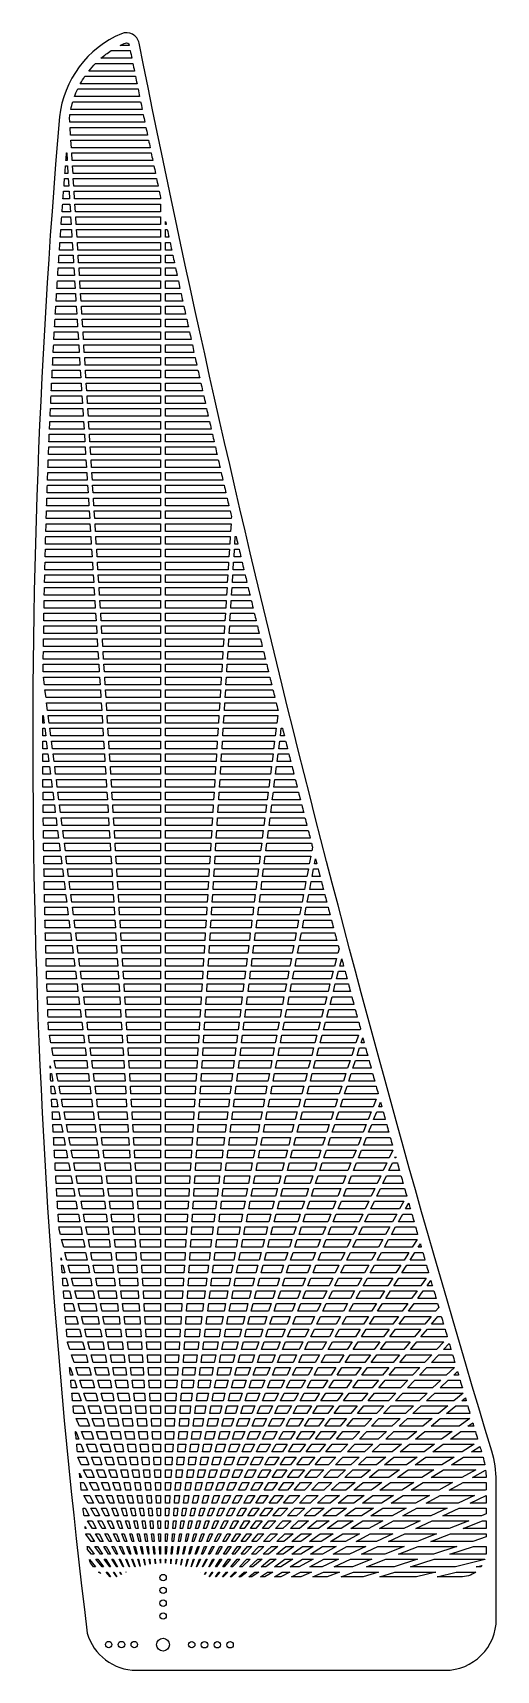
# Model space of a CAD drawing. Extents: x -1.5 to 3, y 0.6 to 16.6.
import ezdxf

# ---------------------------------------------------------------- set-up
doc = ezdxf.new("R2010")
doc.units = 0
doc.layers.get('0').update_dxf_attribs({"linetype": 'CONTINUOUS'})

msp = doc.modelspace()

# ---------------------------------------------------------------- linework, layer by layer
for points in [[(-0.519, 0.611), (2.5, 0.611, 0.414214), (3, 1.111), (3, 2.463, 0.073493), (2.957, 2.752, -0.023961), (-0.493, 16.52, 0.473762), (-0.664, 16.611, 0.272605), (-1.271, 15.798, 0.051968), (-1, 0.975, 0.335483)], [(-0.589, 16.496), (-0.677, 16.496, -0.015737), (-0.626, 16.52, -0.473762), (-0.59, 16.501, 0.000008)], [(-0.564, 16.371), (-0.866, 16.371, -0.034802), (-0.765, 16.446), (-0.579, 16.446, 0.000129)], [(-0.513, 16.121), (-1.068, 16.121, -0.024413), (-1.022, 16.196), (-0.528, 16.196, 0.000129)], [(-0.538, 16.246), (-0.985, 16.246, -0.027762), (-0.919, 16.321), (-0.554, 16.321, 0.000129)], [(-0.488, 15.996), (-1.125, 15.996, -0.022538), (-1.093, 16.071), (-0.503, 16.071, 0.000129)], [(-0.462, 15.871), (-1.16, 15.871, -0.021466), (-1.141, 15.946), (-0.478, 15.946, 0.000129)], [(-0.437, 15.746), (-1.17, 15.746), (-1.173, 15.791, -0.008639), (-1.169, 15.821), (-0.452, 15.821, 0.000129)], [(-0.411, 15.621), (-1.162, 15.621), (-1.167, 15.696), (-0.426, 15.696, 0.000129)], [(-0.385, 15.496), (-1.154, 15.496), (-1.159, 15.571), (-0.4, 15.571, 0.000129)], [(-1.208, 15.371, -0.000263), (-1.202, 15.446), (-1.201, 15.446), (-1.197, 15.371)], [(-0.359, 15.371), (-1.147, 15.371), (-1.151, 15.446), (-0.375, 15.446, 0.000129)], [(-1.218, 15.246, -0.000263), (-1.212, 15.321), (-1.193, 15.321), (-1.189, 15.246)], [(-0.333, 15.246), (-1.139, 15.246), (-1.143, 15.321), (-0.348, 15.321, 0.000129)], [(-1.237, 14.996, -0.000263), (-1.231, 15.071), (-1.178, 15.071), (-1.173, 14.996)], [(-1.227, 15.121, -0.000263), (-1.221, 15.196), (-1.186, 15.196), (-1.181, 15.121)], [(-0.307, 15.121), (-1.131, 15.121), (-1.136, 15.196), (-0.322, 15.196, 0.000129)], [(-0.284, 15.013), (-0.284, 14.996), (-1.123, 14.996), (-1.128, 15.071), (-0.296, 15.071, 0.000102)], [(-1.246, 14.871, -0.000263), (-1.24, 14.946), (-1.17, 14.946), (-1.165, 14.871)], [(-1.255, 14.746, -0.000263), (-1.249, 14.821), (-1.162, 14.821), (-1.157, 14.746)], [(-0.227, 14.746), (-0.234, 14.746), (-0.234, 14.776, 0.000052)], [(-1.272, 14.496, -0.000263), (-1.267, 14.571), (-1.146, 14.571), (-1.142, 14.496)], [(-1.264, 14.621, -0.000263), (-1.258, 14.696), (-1.154, 14.696), (-1.149, 14.621)], [(-0.201, 14.621), (-0.234, 14.621), (-0.234, 14.696), (-0.217, 14.696, 0.000129)], [(-0.174, 14.496), (-0.234, 14.496), (-0.234, 14.571), (-0.19, 14.571, 0.000129)], [(-1.28, 14.371, -0.000263), (-1.275, 14.446), (-1.138, 14.446), (-1.134, 14.371)], [(-0.147, 14.371), (-0.234, 14.371), (-0.234, 14.446), (-0.163, 14.446, 0.000129)], [(-1.289, 14.246, -0.000263), (-1.284, 14.321), (-1.131, 14.321), (-1.126, 14.246)], [(-0.12, 14.246), (-0.234, 14.246), (-0.234, 14.321), (-0.136, 14.321, 0.000129)], [(-1.296, 14.121, -0.000263), (-1.292, 14.196), (-1.123, 14.196), (-1.118, 14.121)], [(-0.093, 14.121), (-0.234, 14.121), (-0.234, 14.196), (-0.109, 14.196, 0.000129)], [(-1.312, 13.871, -0.000263), (-1.307, 13.946), (-1.107, 13.946), (-1.102, 13.871)], [(-1.304, 13.996, -0.000263), (-1.3, 14.071), (-1.115, 14.071), (-1.11, 13.996)], [(-0.066, 13.996), (-0.234, 13.996), (-0.234, 14.071), (-0.082, 14.071, 0.000129)], [(-0.038, 13.871), (-0.234, 13.871), (-0.234, 13.946), (-0.055, 13.946, 0.000129)], [(-1.319, 13.746, -0.000263), (-1.314, 13.821), (-1.099, 13.821), (-1.094, 13.746)], [(-0.011, 13.746), (-0.234, 13.746), (-0.234, 13.821), (-0.027, 13.821, 0.000129)], [(-1.326, 13.621, -0.000263), (-1.322, 13.696), (-1.091, 13.696), (-1.087, 13.621)], [(0.017, 13.621), (-0.234, 13.621), (-0.234, 13.696), (0, 13.696, 0.000129)], [(-1.333, 13.496, -0.000263), (-1.328, 13.571), (-1.083, 13.571), (-1.079, 13.496)], [(0.044, 13.496), (-0.234, 13.496), (-0.234, 13.571), (0.028, 13.571, 0.00013)], [(-1.345, 13.246, -0.000263), (-1.342, 13.321), (-1.068, 13.321), (-1.063, 13.246)], [(-1.339, 13.371, -0.000263), (-1.335, 13.446), (-1.076, 13.446), (-1.071, 13.371)], [(0.072, 13.371), (-0.234, 13.371), (-0.234, 13.446), (0.055, 13.446, 0.00013)], [(0.1, 13.246), (-0.234, 13.246), (-0.234, 13.321), (0.083, 13.321, 0.00013)], [(-1.352, 13.121, -0.000263), (-1.348, 13.196), (-1.06, 13.196), (-1.055, 13.121)], [(0.128, 13.121), (-0.234, 13.121), (-0.234, 13.196), (0.111, 13.196, 0.00013)], [(-1.357, 12.996, -0.000263), (-1.354, 13.071), (-1.052, 13.071), (-1.047, 12.996)], [(0.156, 12.996), (-0.234, 12.996), (-0.234, 13.071), (0.139, 13.071, 0.00013)], [(-1.369, 12.746, -0.000263), (-1.365, 12.821), (-1.036, 12.821), (-1.031, 12.746)], [(-1.363, 12.871, -0.000263), (-1.36, 12.946), (-1.044, 12.946), (-1.039, 12.871)], [(0.184, 12.871), (-0.234, 12.871), (-0.234, 12.946), (0.167, 12.946, 0.00013)], [(0.213, 12.746), (-0.234, 12.746), (-0.234, 12.821), (0.196, 12.821, 0.00013)], [(-1.374, 12.621, -0.000263), (-1.371, 12.696), (-1.028, 12.696), (-1.024, 12.621)], [(0.241, 12.621), (-0.234, 12.621), (-0.234, 12.696), (0.224, 12.696, 0.00013)], [(-1.379, 12.496, -0.000263), (-1.376, 12.571), (-1.02, 12.571), (-1.016, 12.496)], [(0.27, 12.496), (-0.234, 12.496), (-0.234, 12.571), (0.253, 12.571, 0.00013)], [(-1.384, 12.371, -0.000263), (-1.381, 12.446), (-1.013, 12.446), (-1.008, 12.371)], [(0.299, 12.371), (-0.234, 12.371), (-0.234, 12.446), (0.281, 12.446, 0.00013)], [(-1.393, 12.121, -0.000263), (-1.39, 12.196), (-0.997, 12.196), (-0.992, 12.121)], [(-1.388, 12.246, -0.000263), (-1.386, 12.321), (-1.005, 12.321), (-1, 12.246)], [(0.327, 12.246), (-0.234, 12.246), (-0.234, 12.321), (0.31, 12.321, 0.00013)], [(0.356, 12.121), (-0.234, 12.121), (-0.234, 12.196), (0.339, 12.196, 0.00013)], [(-1.397, 11.996, -0.000263), (-1.394, 12.071), (-0.989, 12.071), (-0.984, 11.996)], [(0.385, 11.996), (-0.234, 11.996), (-0.234, 12.071), (0.368, 12.071, 0.00013)], [(-1.401, 11.871, -0.000263), (-1.398, 11.946), (-0.981, 11.946), (-0.976, 11.871)], [(0.41, 11.89), (0.409, 11.871), (-0.234, 11.871), (-0.234, 11.946), (0.397, 11.946, 0.000098)], [(-1.408, 11.621, -0.000263), (-1.406, 11.696), (-0.965, 11.696), (-0.961, 11.621)], [(-1.404, 11.746, -0.000263), (-1.402, 11.821), (-0.973, 11.821), (-0.969, 11.746)], [(0.473, 11.621), (0.443, 11.621), (0.448, 11.696), (0.456, 11.696, 0.00013)], [(-1.411, 11.496, -0.000263), (-1.409, 11.571), (-0.958, 11.571), (-0.953, 11.496)], [(0.503, 11.496), (0.436, 11.496), (0.44, 11.571), (0.485, 11.571, 0.00013)], [(-1.414, 11.371, -0.000263), (-1.412, 11.446), (-0.95, 11.446), (-0.945, 11.371)], [(0.532, 11.371), (0.428, 11.371), (0.432, 11.446), (0.514, 11.446, 0.00013)], [(-1.417, 11.246, -0.000263), (-1.415, 11.321), (-0.942, 11.321), (-0.937, 11.246)], [(0.562, 11.246), (0.42, 11.246), (0.424, 11.321), (0.544, 11.321, 0.00013)], [(-1.422, 10.996, -0.000263), (-1.421, 11.071), (-0.926, 11.071), (-0.921, 10.996)], [(-1.42, 11.121, -0.000263), (-1.418, 11.196), (-0.934, 11.196), (-0.929, 11.121)], [(0.622, 10.996), (0.404, 10.996), (0.409, 11.071), (0.604, 11.071, 0.00013)], [(0.592, 11.121), (0.412, 11.121), (0.417, 11.196), (0.574, 11.196, 0.00013)], [(-1.424, 10.871, -0.000263), (-1.423, 10.946), (-0.918, 10.946), (-0.914, 10.871)], [(0.652, 10.871), (0.396, 10.871), (0.401, 10.946), (0.634, 10.946, 0.00013)], [(-1.426, 10.746, -0.000263), (-1.425, 10.821), (-0.91, 10.821), (-0.906, 10.746)], [(0.682, 10.746), (0.388, 10.746), (0.393, 10.821), (0.664, 10.821, 0.00013)], [(-1.43, 10.496, -0.000263), (-1.429, 10.571), (-0.895, 10.571), (-0.89, 10.496)], [(-1.428, 10.621, -0.000263), (-1.427, 10.696), (-0.903, 10.696), (-0.898, 10.621)], [(0.743, 10.496), (0.373, 10.496), (0.377, 10.571), (0.724, 10.571, 0.00013)], [(0.712, 10.621), (0.38, 10.621), (0.385, 10.696), (0.694, 10.696, 0.00013)], [(-1.431, 10.371, -0.000263), (-1.43, 10.446), (-0.887, 10.446), (-0.882, 10.371)], [(0.773, 10.371), (0.365, 10.371), (0.369, 10.446), (0.755, 10.446, 0.00013)], [(0.804, 10.246), (0.357, 10.246), (0.362, 10.321), (0.786, 10.321, 0.00013)], [(0.835, 10.121), (0.349, 10.121), (0.354, 10.196), (0.816, 10.196, 0.00013)], [(-1.434, 9.871, -0.000263), (-1.434, 9.946), (-1.432, 9.946), (-1.422, 9.871)], [(0.866, 9.996), (0.341, 9.996), (0.346, 10.071), (0.847, 10.071, 0.00013)], [(-1.434, 9.746, -0.000263), (-1.434, 9.821), (-1.416, 9.821), (-1.406, 9.746)], [(0.928, 9.746), (0.889, 9.746), (0.898, 9.821), (0.909, 9.821, 0.00013)], [(-1.434, 9.621, -0.000263), (-1.434, 9.696), (-1.4, 9.696), (-1.391, 9.621)], [(0.959, 9.621), (0.873, 9.621), (0.883, 9.696), (0.94, 9.696, 0.00013)], [(-1.434, 9.496, -0.000263), (-1.434, 9.571), (-1.384, 9.571), (-1.375, 9.496)], [(-1.433, 9.371, -0.000263), (-1.434, 9.446), (-1.368, 9.446), (-1.359, 9.371)], [(1.022, 9.371), (0.842, 9.371), (0.851, 9.446), (1.003, 9.446, 0.00013)], [(0.99, 9.496), (0.857, 9.496), (0.867, 9.571), (0.971, 9.571, 0.00013)], [(-1.433, 9.246, -0.000263), (-1.433, 9.321), (-1.353, 9.321), (-1.343, 9.246)], [(1.053, 9.246), (0.826, 9.246), (0.835, 9.321), (1.034, 9.321, 0.00013)], [(-1.432, 9.121, -0.000263), (-1.432, 9.196), (-1.337, 9.196), (-1.327, 9.121)], [(1.085, 9.121), (0.81, 9.121), (0.82, 9.196), (1.066, 9.196, 0.00013)], [(-1.431, 8.996, -0.000263), (-1.431, 9.071), (-1.321, 9.071), (-1.312, 8.996)], [(1.117, 8.996), (0.794, 8.996), (0.804, 9.071), (1.098, 9.071, 0.00013)], [(-1.429, 8.871, -0.000263), (-1.43, 8.946), (-1.305, 8.946), (-1.296, 8.871)], [(-1.428, 8.746, -0.000263), (-1.429, 8.821), (-1.29, 8.821), (-1.28, 8.746)], [(1.181, 8.746), (0.763, 8.746), (0.772, 8.821), (1.161, 8.821, 0.000131)], [(1.149, 8.871), (0.778, 8.871), (0.788, 8.946), (1.129, 8.946, 0.000131)], [(-1.426, 8.621, -0.000263), (-1.427, 8.696), (-1.274, 8.696), (-1.264, 8.621)], [(1.203, 8.658), (1.196, 8.621), (0.747, 8.621), (0.756, 8.696), (1.193, 8.696, 0.000066)], [(-1.424, 8.496, -0.000263), (-1.425, 8.571), (-1.258, 8.571), (-1.248, 8.496)], [(1.245, 8.496), (1.223, 8.496), (1.233, 8.545, 0.000084)], [(-1.422, 8.371, -0.000263), (-1.423, 8.446), (-1.242, 8.446), (-1.233, 8.371)], [(1.277, 8.371), (1.199, 8.371), (1.214, 8.446), (1.258, 8.446, 0.000131)], [(-1.42, 8.246, -0.000263), (-1.421, 8.321), (-1.226, 8.321), (-1.217, 8.246)], [(-1.417, 8.121, -0.000263), (-1.419, 8.196), (-1.211, 8.196), (-1.201, 8.121)], [(1.343, 8.121), (1.152, 8.121), (1.166, 8.196), (1.323, 8.196, 0.000131)], [(1.31, 8.246), (1.176, 8.246), (1.19, 8.321), (1.29, 8.321, 0.000131)], [(-1.414, 7.996, -0.000263), (-1.416, 8.071), (-1.195, 8.071), (-1.185, 7.996)], [(1.375, 7.996), (1.128, 7.996), (1.142, 8.071), (1.356, 8.071, 0.000131)], [(-1.411, 7.871, -0.000263), (-1.413, 7.946), (-1.179, 7.946), (-1.169, 7.871)], [(1.408, 7.871), (1.104, 7.871), (1.118, 7.946), (1.388, 7.946, 0.000131)], [(-1.408, 7.746, -0.000263), (-1.41, 7.821), (-1.163, 7.821), (-1.154, 7.746)], [(-1.404, 7.621, -0.000263), (-1.406, 7.696), (-1.147, 7.696), (-1.138, 7.621)], [(1.463, 7.665), (1.451, 7.621), (1.056, 7.621), (1.071, 7.696), (1.454, 7.696, 0.000055)], [(1.441, 7.746), (1.08, 7.746), (1.095, 7.821), (1.421, 7.821, 0.000131)], [(-1.4, 7.496, -0.000263), (-1.403, 7.571), (-1.132, 7.571), (-1.122, 7.496)], [(1.507, 7.496), (1.471, 7.496), (1.489, 7.566, 0.000122)], [(-1.397, 7.371, -0.000263), (-1.399, 7.446), (-1.116, 7.446), (-1.106, 7.371)], [(1.541, 7.371), (1.439, 7.371), (1.458, 7.446), (1.521, 7.446, 0.000131)], [(-1.392, 7.246, -0.000263), (-1.395, 7.321), (-1.1, 7.321), (-1.091, 7.246)], [(1.574, 7.246), (1.407, 7.246), (1.426, 7.321), (1.554, 7.321, 0.000131)], [(-1.388, 7.121, -0.000263), (-1.391, 7.196), (-1.084, 7.196), (-1.075, 7.121)], [(-1.383, 6.996, -0.000263), (-1.386, 7.071), (-1.068, 7.071), (-1.059, 6.996)], [(1.641, 6.996), (1.342, 6.996), (1.362, 7.071), (1.621, 7.071, 0.000131)], [(1.608, 7.121), (1.375, 7.121), (1.394, 7.196), (1.587, 7.196, 0.000131)], [(-1.379, 6.871, -0.000263), (-1.381, 6.946), (-1.053, 6.946), (-1.043, 6.871)], [(1.672, 6.883), (1.668, 6.871), (1.31, 6.871), (1.33, 6.946), (1.655, 6.946, 0.00011)], [(1.709, 6.746), (1.68, 6.746), (1.696, 6.795, 0.000085)], [(1.777, 6.496), (1.599, 6.496), (1.623, 6.571), (1.757, 6.571, 0.000131)], [(1.743, 6.621), (1.639, 6.621), (1.664, 6.696), (1.722, 6.696, 0.000131)], [(-1.363, 6.496, -0.000087), (-1.364, 6.521), (-1.359, 6.496)], [(-1.357, 6.371, -0.000263), (-1.36, 6.446), (-1.35, 6.446), (-1.335, 6.371)], [(1.811, 6.371), (1.558, 6.371), (1.582, 6.446), (1.791, 6.446, 0.000131)], [(-1.351, 6.246, -0.000263), (-1.355, 6.321), (-1.326, 6.321), (-1.311, 6.246)], [(1.846, 6.246), (1.517, 6.246), (1.542, 6.321), (1.825, 6.321, 0.000131)], [(-1.345, 6.121, -0.000263), (-1.349, 6.196), (-1.302, 6.196), (-1.288, 6.121)], [(1.88, 6.121), (1.851, 6.121), (1.868, 6.165, 0.000076)], [(-1.339, 5.996, -0.000263), (-1.342, 6.071), (-1.278, 6.071), (-1.264, 5.996)], [(-1.332, 5.871, -0.000263), (-1.336, 5.946), (-1.254, 5.946), (-1.24, 5.871)], [(1.949, 5.871), (1.752, 5.871), (1.782, 5.946), (1.929, 5.946, 0.000131)], [(1.915, 5.996), (1.801, 5.996), (1.831, 6.071), (1.894, 6.071, 0.000131)], [(-1.325, 5.746, -0.000263), (-1.329, 5.821), (-1.23, 5.821), (-1.216, 5.746)], [(1.984, 5.746), (1.702, 5.746), (1.732, 5.821), (1.963, 5.821, 0.000131)], [(-1.318, 5.621, -0.000263), (-1.322, 5.696), (-1.207, 5.696), (-1.192, 5.621)], [(2.019, 5.621), (2.009, 5.621), (2.015, 5.635, 0.000024)], [(-1.311, 5.496, -0.000263), (-1.315, 5.571), (-1.183, 5.571), (-1.168, 5.496)], [(-1.304, 5.371, -0.000263), (-1.308, 5.446), (-1.159, 5.446), (-1.145, 5.371)], [(2.089, 5.371), (1.891, 5.371), (1.927, 5.446), (2.068, 5.446, 0.000131)], [(2.054, 5.496), (1.95, 5.496), (1.985, 5.571), (2.033, 5.571, 0.000131)], [(-1.296, 5.246, -0.000263), (-1.3, 5.321), (-1.135, 5.321), (-1.121, 5.246)], [(2.124, 5.248), (2.124, 5.246), (1.833, 5.246), (1.868, 5.321), (2.104, 5.321, 0.000129)], [(-1.288, 5.121, -0.000263), (-1.293, 5.196), (-1.111, 5.196), (-1.097, 5.121)], [(2.16, 5.121), (2.112, 5.121), (2.144, 5.179, 0.000101)], [(-1.28, 4.996, -0.000263), (-1.285, 5.071), (-1.087, 5.071), (-1.073, 4.996)], [(2.196, 4.996), (2.043, 4.996), (2.085, 5.071), (2.174, 5.071, 0.000131)], [(-1.275, 4.919, -0.000098), (-1.277, 4.946), (-1.063, 4.946), (-1.049, 4.871), (-1.263, 4.871)], [(2.231, 4.871), (1.975, 4.871), (2.016, 4.946), (2.21, 4.946, 0.000132)], [(-1.254, 4.621, -0.000078), (-1.256, 4.644), (-1.25, 4.621)], [(2.303, 4.621), (2.157, 4.621), (2.205, 4.696), (2.282, 4.696, 0.000132)], [(2.267, 4.746), (2.237, 4.746), (2.258, 4.78, 0.000058)], [(-1.245, 4.496, -0.000263), (-1.251, 4.571), (-1.237, 4.571), (-1.218, 4.496)], [(2.339, 4.496), (2.078, 4.496), (2.126, 4.571), (2.317, 4.571, 0.000132)], [(-1.236, 4.371, -0.000263), (-1.241, 4.446), (-1.205, 4.446), (-1.186, 4.371)], [(2.375, 4.371), (2.323, 4.371), (2.36, 4.423, 0.000091)], [(-1.226, 4.246, -0.000263), (-1.232, 4.321), (-1.173, 4.321), (-1.154, 4.246)], [(-1.217, 4.121, -0.000263), (-1.223, 4.196), (-1.141, 4.196), (-1.122, 4.121)], [(2.437, 4.159), (2.406, 4.121), (2.141, 4.121), (2.196, 4.196), (2.426, 4.196, 0.000066)], [(2.412, 4.246), (2.232, 4.246), (2.286, 4.321), (2.39, 4.321, 0.000132)], [(-1.207, 3.996, -0.000263), (-1.213, 4.071), (-1.109, 4.071), (-1.09, 3.996)], [(2.484, 3.996), (2.368, 3.996), (2.43, 4.071), (2.462, 4.071, 0.000132)], [(-1.197, 3.871, -0.000263), (-1.203, 3.946), (-1.077, 3.946), (-1.057, 3.871)], [(2.521, 3.871), (2.264, 3.871), (2.326, 3.946), (2.499, 3.946, 0.000132)], [(-1.192, 3.815, -0.000023), (-1.193, 3.821), (-1.045, 3.821), (-1.025, 3.746), (-1.17, 3.746)], [(2.595, 3.621), (2.368, 3.621), (2.438, 3.696), (2.572, 3.696, 0.000132)], [(2.558, 3.746), (2.485, 3.746), (2.54, 3.805, 0.000103)], [(-1.165, 3.496, -0.000264), (-1.172, 3.571), (-1.166, 3.571), (-1.141, 3.496)], [(2.632, 3.496), (2.584, 3.496), (2.621, 3.531, 0.000061)], [(-1.154, 3.371, -0.000264), (-1.161, 3.446), (-1.125, 3.446), (-1.101, 3.371)], [(2.669, 3.371), (2.451, 3.371), (2.531, 3.446), (2.646, 3.446, 0.000132)], [(-1.143, 3.246, -0.000264), (-1.15, 3.321), (-1.084, 3.321), (-1.06, 3.246)], [(2.706, 3.246), (2.664, 3.246), (2.698, 3.274, 0.000049)], [(-1.133, 3.137, -0.000208), (-1.138, 3.196), (-1.044, 3.196), (-1.019, 3.121), (-1.127, 3.121)], [(2.743, 3.121), (2.513, 3.121), (2.604, 3.196), (2.721, 3.196, 0.000132)], [(-1.108, 2.871, -0.000264), (-1.115, 2.946), (-1.111, 2.946), (-1.082, 2.871)], [(2.818, 2.871), (2.551, 2.871), (2.654, 2.946), (2.796, 2.946, 0.000132)], [(2.781, 2.996), (2.723, 2.996), (2.77, 3.031, 0.000061)], [(-1.096, 2.746, -0.000264), (-1.103, 2.821), (-1.062, 2.821), (-1.032, 2.746)], [(2.856, 2.746), (2.759, 2.746), (2.84, 2.798, 0.000091)], [(-1.09, 2.687, -0.000035), (-1.091, 2.696), (-1.012, 2.696), (-0.983, 2.621), (-1.059, 2.621)], [(2.887, 2.621), (2.562, 2.621), (2.68, 2.696), (2.871, 2.696, -0.021324)], [(2.901, 2.496), (2.768, 2.496), (2.895, 2.566, -0.019482)], [(-1.071, 2.496, -0.000145), (-1.075, 2.538), (-1.056, 2.496)], [(-1.058, 2.371, -0.000264), (-1.066, 2.446), (-1.032, 2.446), (-0.997, 2.371)], [(-1.033, 2.127, -0.000243), (-1.04, 2.196), (-1.021, 2.196), (-0.98, 2.121), (-1.029, 2.121)], [(-1.019, 1.996, -0.000066), (-1.021, 2.015), (-1.009, 1.996)], [(-1.013, 1.941, -0.000018), (-1.013, 1.946), (-0.977, 1.946), (-0.929, 1.871), (-0.962, 1.871)], [(-0.996, 1.792, -0.000104), (-0.999, 1.821), (-0.987, 1.821), (-0.933, 1.746), (-0.959, 1.746)], [(2.9, 1.746), (2.547, 1.746), (2.778, 1.821), (2.901, 1.821), (2.901, 1.773, -0.026835)], [(-0.95, 1.634, -0.06607), (-0.979, 1.693), (-0.92, 1.621), (-0.938, 1.621)], [(2.889, 1.695), (2.602, 1.621), (2.162, 1.621), (2.393, 1.696), (2.889, 1.696, -0.001541)], [(2.85, 1.621), (2.803, 1.621), (2.86, 1.636, -0.017919)], [(-0.866, 1.556, -0.029082), (-0.89, 1.571), (-0.879, 1.571)], [(-0.772, 1.525, -0.003968), (-0.776, 1.525), (-0.814, 1.571), (-0.806, 1.571)], [(2.421, 1.523), (2.609, 1.571), (2.799, 1.571, -0.159216), (2.651, 1.523)]]:
    msp.add_lwpolyline(points, format="xyb", close=True)
for points in [[(-1.115, 14.871), (-1.12, 14.946), (-0.284, 14.946), (-0.284, 14.871)], [(-1.107, 14.746), (-1.112, 14.821), (-0.284, 14.821), (-0.284, 14.746)], [(-1.099, 14.621), (-1.104, 14.696), (-0.284, 14.696), (-0.284, 14.621)], [(-1.091, 14.496), (-1.096, 14.571), (-0.284, 14.571), (-0.284, 14.496)], [(-1.084, 14.371), (-1.088, 14.446), (-0.284, 14.446), (-0.284, 14.371)], [(-1.076, 14.246), (-1.08, 14.321), (-0.284, 14.321), (-0.284, 14.246)], [(-1.068, 14.121), (-1.073, 14.196), (-0.284, 14.196), (-0.284, 14.121)], [(-1.06, 13.996), (-1.065, 14.071), (-0.284, 14.071), (-0.284, 13.996)], [(-1.052, 13.871), (-1.057, 13.946), (-0.284, 13.946), (-0.284, 13.871)], [(-1.044, 13.746), (-1.049, 13.821), (-0.284, 13.821), (-0.284, 13.746)], [(-1.036, 13.621), (-1.041, 13.696), (-0.284, 13.696), (-0.284, 13.621)], [(-1.029, 13.496), (-1.033, 13.571), (-0.284, 13.571), (-0.284, 13.496)], [(-1.021, 13.371), (-1.025, 13.446), (-0.284, 13.446), (-0.284, 13.371)], [(-1.013, 13.246), (-1.018, 13.321), (-0.284, 13.321), (-0.284, 13.246)], [(-1.005, 13.121), (-1.01, 13.196), (-0.284, 13.196), (-0.284, 13.121)], [(-0.997, 12.996), (-1.002, 13.071), (-0.284, 13.071), (-0.284, 12.996)], [(-0.989, 12.871), (-0.994, 12.946), (-0.284, 12.946), (-0.284, 12.871)], [(-0.981, 12.746), (-0.986, 12.821), (-0.284, 12.821), (-0.284, 12.746)], [(-0.974, 12.621), (-0.978, 12.696), (-0.284, 12.696), (-0.284, 12.621)], [(-0.966, 12.496), (-0.97, 12.571), (-0.284, 12.571), (-0.284, 12.496)], [(-0.958, 12.371), (-0.963, 12.446), (-0.284, 12.446), (-0.284, 12.371)], [(-0.95, 12.246), (-0.955, 12.321), (-0.284, 12.321), (-0.284, 12.246)], [(-0.942, 12.121), (-0.947, 12.196), (-0.284, 12.196), (-0.284, 12.121)], [(-0.934, 11.996), (-0.939, 12.071), (-0.284, 12.071), (-0.284, 11.996)], [(-0.926, 11.871), (-0.931, 11.946), (-0.284, 11.946), (-0.284, 11.871)], [(-0.918, 11.746), (-0.923, 11.821), (-0.284, 11.821), (-0.284, 11.746)], [(-0.911, 11.621), (-0.915, 11.696), (-0.284, 11.696), (-0.284, 11.621)], [(-0.234, 11.746), (-0.234, 11.821), (0.406, 11.821), (0.401, 11.746)], [(-0.234, 11.621), (-0.234, 11.696), (0.398, 11.696), (0.393, 11.621)], [(-0.903, 11.496), (-0.907, 11.571), (-0.284, 11.571), (-0.284, 11.496)], [(-0.234, 11.496), (-0.234, 11.571), (0.39, 11.571), (0.385, 11.496)], [(-0.284, 11.446), (-0.284, 11.371), (-0.895, 11.371), (-0.9, 11.446)], [(0.382, 11.446), (0.378, 11.371), (-0.234, 11.371), (-0.234, 11.446)], [(-0.887, 11.246), (-0.892, 11.321), (-0.284, 11.321), (-0.284, 11.246)], [(-0.234, 11.246), (-0.234, 11.321), (0.374, 11.321), (0.37, 11.246)], [(-0.879, 11.121), (-0.884, 11.196), (-0.284, 11.196), (-0.284, 11.121)], [(-0.871, 10.996), (-0.876, 11.071), (-0.284, 11.071), (-0.284, 10.996)], [(-0.234, 11.121), (-0.234, 11.196), (0.367, 11.196), (0.362, 11.121)], [(-0.234, 10.996), (-0.234, 11.071), (0.359, 11.071), (0.354, 10.996)], [(-0.863, 10.871), (-0.868, 10.946), (-0.284, 10.946), (-0.284, 10.871)], [(-0.234, 10.871), (-0.234, 10.946), (0.351, 10.946), (0.346, 10.871)], [(-0.856, 10.746), (-0.86, 10.821), (-0.284, 10.821), (-0.284, 10.746)], [(-0.234, 10.746), (-0.234, 10.821), (0.343, 10.821), (0.338, 10.746)], [(-0.848, 10.621), (-0.852, 10.696), (-0.284, 10.696), (-0.284, 10.621)], [(-0.84, 10.496), (-0.845, 10.571), (-0.284, 10.571), (-0.284, 10.496)], [(-0.234, 10.621), (-0.234, 10.696), (0.335, 10.696), (0.33, 10.621)], [(-0.234, 10.496), (-0.234, 10.571), (0.327, 10.571), (0.322, 10.496)], [(-0.832, 10.371), (-0.837, 10.446), (-0.284, 10.446), (-0.284, 10.371)], [(-0.234, 10.371), (-0.234, 10.446), (0.319, 10.446), (0.315, 10.371)], [(-1.419, 10.246), (-1.429, 10.321), (-0.879, 10.321), (-0.874, 10.246)], [(-0.824, 10.246), (-0.829, 10.321), (-0.284, 10.321), (-0.284, 10.246)], [(-0.234, 10.246), (-0.234, 10.321), (0.311, 10.321), (0.307, 10.246)], [(-1.403, 10.121), (-1.413, 10.196), (-0.871, 10.196), (-0.866, 10.121)], [(-0.816, 10.121), (-0.821, 10.196), (-0.284, 10.196), (-0.284, 10.121)], [(-0.234, 10.121), (-0.234, 10.196), (0.304, 10.196), (0.299, 10.121)], [(-1.388, 9.996), (-1.397, 10.071), (-0.863, 10.071), (-0.858, 9.996)], [(-1.372, 9.871), (-1.381, 9.946), (-0.855, 9.946), (-0.851, 9.871)], [(-0.808, 9.996), (-0.813, 10.071), (-0.284, 10.071), (-0.284, 9.996)], [(-0.801, 9.871), (-0.805, 9.946), (-0.284, 9.946), (-0.284, 9.871)], [(-0.234, 9.996), (-0.234, 10.071), (0.296, 10.071), (0.291, 9.996)], [(-0.234, 9.871), (-0.234, 9.946), (0.288, 9.946), (0.283, 9.871)], [(0.333, 9.871), (0.338, 9.946), (0.864, 9.946), (0.854, 9.871)], [(-1.356, 9.746), (-1.365, 9.821), (-0.847, 9.821), (-0.843, 9.746)], [(-0.793, 9.746), (-0.797, 9.821), (-0.284, 9.821), (-0.284, 9.746)], [(-0.234, 9.746), (-0.234, 9.821), (0.28, 9.821), (0.275, 9.746)], [(0.325, 9.746), (0.33, 9.821), (0.848, 9.821), (0.839, 9.746)], [(-1.34, 9.621), (-1.35, 9.696), (-0.84, 9.696), (-0.835, 9.621)], [(-0.785, 9.621), (-0.789, 9.696), (-0.284, 9.696), (-0.284, 9.621)], [(-0.234, 9.621), (-0.234, 9.696), (0.272, 9.696), (0.267, 9.621)], [(0.318, 9.621), (0.322, 9.696), (0.832, 9.696), (0.823, 9.621)], [(-1.324, 9.496), (-1.334, 9.571), (-0.832, 9.571), (-0.827, 9.496)], [(-1.309, 9.371), (-1.318, 9.446), (-0.824, 9.446), (-0.819, 9.371)], [(-0.777, 9.496), (-0.782, 9.571), (-0.284, 9.571), (-0.284, 9.496)], [(-0.769, 9.371), (-0.774, 9.446), (-0.284, 9.446), (-0.284, 9.371)], [(-0.234, 9.496), (-0.234, 9.571), (0.264, 9.571), (0.26, 9.496)], [(-0.234, 9.371), (-0.234, 9.446), (0.256, 9.446), (0.252, 9.371)], [(0.302, 9.371), (0.307, 9.446), (0.801, 9.446), (0.791, 9.371)], [(0.31, 9.496), (0.314, 9.571), (0.817, 9.571), (0.807, 9.496)], [(-1.293, 9.246), (-1.302, 9.321), (-0.816, 9.321), (-0.811, 9.246)], [(-0.761, 9.246), (-0.766, 9.321), (-0.284, 9.321), (-0.284, 9.246)], [(-0.234, 9.246), (-0.234, 9.321), (0.249, 9.321), (0.244, 9.246)], [(0.294, 9.246), (0.299, 9.321), (0.785, 9.321), (0.775, 9.246)], [(-1.277, 9.121), (-1.286, 9.196), (-0.808, 9.196), (-0.803, 9.121)], [(-0.753, 9.121), (-0.758, 9.196), (-0.284, 9.196), (-0.284, 9.121)], [(-0.234, 9.121), (-0.234, 9.196), (0.241, 9.196), (0.236, 9.121)], [(0.286, 9.121), (0.291, 9.196), (0.769, 9.196), (0.76, 9.121)], [(-1.261, 8.996), (-1.271, 9.071), (-0.8, 9.071), (-0.796, 8.996)], [(-0.745, 8.996), (-0.75, 9.071), (-0.284, 9.071), (-0.284, 8.996)], [(-0.234, 8.996), (-0.234, 9.071), (0.233, 9.071), (0.228, 8.996)], [(0.278, 8.996), (0.283, 9.071), (0.753, 9.071), (0.744, 8.996)], [(-1.245, 8.871), (-1.255, 8.946), (-0.792, 8.946), (-0.788, 8.871)], [(-1.23, 8.746), (-1.239, 8.821), (-0.785, 8.821), (-0.78, 8.746)], [(-0.738, 8.871), (-0.742, 8.946), (-0.284, 8.946), (-0.284, 8.871)], [(-0.73, 8.746), (-0.734, 8.821), (-0.284, 8.821), (-0.284, 8.746)], [(-0.234, 8.871), (-0.234, 8.946), (0.225, 8.946), (0.22, 8.871)], [(-0.234, 8.746), (-0.234, 8.821), (0.217, 8.821), (0.212, 8.746)], [(0.262, 8.746), (0.267, 8.821), (0.722, 8.821), (0.712, 8.746)], [(0.27, 8.871), (0.275, 8.946), (0.738, 8.946), (0.728, 8.871)], [(-1.214, 8.621), (-1.223, 8.696), (-0.777, 8.696), (-0.772, 8.621)], [(-0.722, 8.621), (-0.727, 8.696), (-0.284, 8.696), (-0.284, 8.621)], [(-0.234, 8.621), (-0.234, 8.696), (0.209, 8.696), (0.205, 8.621)], [(0.255, 8.621), (0.259, 8.696), (0.706, 8.696), (0.696, 8.621)], [(-1.198, 8.496), (-1.208, 8.571), (-0.769, 8.571), (-0.764, 8.496)], [(-0.714, 8.496), (-0.719, 8.571), (-0.284, 8.571), (-0.284, 8.496)], [(-0.234, 8.496), (-0.234, 8.571), (0.201, 8.571), (0.197, 8.496)], [(0.247, 8.496), (0.251, 8.571), (0.69, 8.571), (0.681, 8.496)], [(0.731, 8.496), (0.741, 8.571), (1.187, 8.571), (1.172, 8.496)], [(-1.182, 8.371), (-1.192, 8.446), (-0.761, 8.446), (-0.756, 8.371)], [(-0.706, 8.371), (-0.711, 8.446), (-0.284, 8.446), (-0.284, 8.371)], [(-0.234, 8.371), (-0.234, 8.446), (0.194, 8.446), (0.189, 8.371)], [(0.239, 8.371), (0.244, 8.446), (0.674, 8.446), (0.665, 8.371)], [(0.715, 8.371), (0.725, 8.446), (1.163, 8.446), (1.149, 8.371)], [(-1.166, 8.246), (-1.176, 8.321), (-0.753, 8.321), (-0.748, 8.246)], [(-1.151, 8.121), (-1.16, 8.196), (-0.745, 8.196), (-0.741, 8.121)], [(-0.698, 8.246), (-0.703, 8.321), (-0.284, 8.321), (-0.284, 8.246)], [(-0.69, 8.121), (-0.695, 8.196), (-0.284, 8.196), (-0.284, 8.121)], [(-0.234, 8.246), (-0.234, 8.321), (0.186, 8.321), (0.181, 8.246)], [(-0.234, 8.121), (-0.234, 8.196), (0.178, 8.196), (0.173, 8.121)], [(0.223, 8.121), (0.228, 8.196), (0.643, 8.196), (0.633, 8.121)], [(0.231, 8.246), (0.236, 8.321), (0.659, 8.321), (0.649, 8.246)], [(0.684, 8.121), (0.693, 8.196), (1.115, 8.196), (1.101, 8.121)], [(0.7, 8.246), (0.709, 8.321), (1.139, 8.321), (1.125, 8.246)], [(-1.135, 7.996), (-1.144, 8.071), (-0.737, 8.071), (-0.733, 7.996)], [(-0.683, 7.996), (-0.687, 8.071), (-0.284, 8.071), (-0.284, 7.996)], [(-0.234, 7.996), (-0.234, 8.071), (0.17, 8.071), (0.165, 7.996)], [(0.215, 7.996), (0.22, 8.071), (0.627, 8.071), (0.618, 7.996)], [(0.668, 7.996), (0.677, 8.071), (1.091, 8.071), (1.077, 7.996)], [(-1.119, 7.871), (-1.129, 7.946), (-0.729, 7.946), (-0.725, 7.871)], [(-0.675, 7.871), (-0.679, 7.946), (-0.284, 7.946), (-0.284, 7.871)], [(-0.234, 7.871), (-0.234, 7.946), (0.162, 7.946), (0.157, 7.871)], [(0.207, 7.871), (0.212, 7.946), (0.611, 7.946), (0.602, 7.871)], [(0.652, 7.871), (0.662, 7.946), (1.067, 7.946), (1.053, 7.871)], [(-1.103, 7.746), (-1.113, 7.821), (-0.722, 7.821), (-0.717, 7.746)], [(-1.088, 7.621), (-1.097, 7.696), (-0.714, 7.696), (-0.709, 7.621)], [(-0.667, 7.746), (-0.672, 7.821), (-0.284, 7.821), (-0.284, 7.746)], [(-0.659, 7.621), (-0.664, 7.696), (-0.284, 7.696), (-0.284, 7.621)], [(-0.234, 7.746), (-0.234, 7.821), (0.154, 7.821), (0.149, 7.746)], [(-0.234, 7.621), (-0.234, 7.696), (0.146, 7.696), (0.142, 7.621)], [(0.192, 7.621), (0.196, 7.696), (0.58, 7.696), (0.57, 7.621)], [(0.2, 7.746), (0.204, 7.821), (0.595, 7.821), (0.586, 7.746)], [(0.621, 7.621), (0.63, 7.696), (1.02, 7.696), (1.005, 7.621)], [(0.636, 7.746), (0.646, 7.821), (1.044, 7.821), (1.029, 7.746)], [(-1.072, 7.496), (-1.081, 7.571), (-0.706, 7.571), (-0.701, 7.496)], [(-0.651, 7.496), (-0.656, 7.571), (-0.284, 7.571), (-0.284, 7.496)], [(-0.234, 7.496), (-0.234, 7.571), (0.138, 7.571), (0.134, 7.496)], [(0.184, 7.496), (0.189, 7.571), (0.564, 7.571), (0.554, 7.496)], [(0.605, 7.496), (0.614, 7.571), (0.996, 7.571), (0.982, 7.496)], [(1.033, 7.496), (1.047, 7.571), (1.438, 7.571), (1.419, 7.496)], [(-1.056, 7.371), (-1.065, 7.446), (-0.698, 7.446), (-0.693, 7.371)], [(-0.643, 7.371), (-0.648, 7.446), (-0.284, 7.446), (-0.284, 7.371)], [(-0.234, 7.371), (-0.234, 7.446), (0.131, 7.446), (0.126, 7.371)], [(0.176, 7.371), (0.181, 7.446), (0.548, 7.446), (0.539, 7.371)], [(0.589, 7.371), (0.598, 7.446), (0.972, 7.446), (0.958, 7.371)], [(1.009, 7.371), (1.023, 7.446), (1.406, 7.446), (1.387, 7.371)], [(-1.04, 7.246), (-1.05, 7.321), (-0.69, 7.321), (-0.685, 7.246)], [(-0.635, 7.246), (-0.64, 7.321), (-0.284, 7.321), (-0.284, 7.246)], [(-0.234, 7.246), (-0.234, 7.321), (0.123, 7.321), (0.118, 7.246)], [(0.168, 7.246), (0.173, 7.321), (0.532, 7.321), (0.523, 7.246)], [(0.573, 7.246), (0.583, 7.321), (0.948, 7.321), (0.934, 7.246)], [(0.985, 7.246), (0.999, 7.321), (1.374, 7.321), (1.355, 7.246)], [(-1.024, 7.121), (-1.034, 7.196), (-0.682, 7.196), (-0.678, 7.121)], [(-1.009, 6.996), (-1.018, 7.071), (-0.674, 7.071), (-0.67, 6.996)], [(-0.627, 7.121), (-0.632, 7.196), (-0.284, 7.196), (-0.284, 7.121)], [(-0.62, 6.996), (-0.624, 7.071), (-0.284, 7.071), (-0.284, 6.996)], [(-0.234, 7.121), (-0.234, 7.196), (0.115, 7.196), (0.11, 7.121)], [(-0.234, 6.996), (-0.234, 7.071), (0.107, 7.071), (0.102, 6.996)], [(0.152, 6.996), (0.157, 7.071), (0.501, 7.071), (0.491, 6.996)], [(0.16, 7.121), (0.165, 7.196), (0.516, 7.196), (0.507, 7.121)], [(0.542, 6.996), (0.551, 7.071), (0.901, 7.071), (0.886, 6.996)], [(0.557, 7.121), (0.567, 7.196), (0.924, 7.196), (0.91, 7.121)], [(0.937, 6.996), (0.951, 7.071), (1.31, 7.071), (1.291, 6.996)], [(0.961, 7.121), (0.975, 7.196), (1.342, 7.196), (1.323, 7.121)], [(-0.993, 6.871), (-1.002, 6.946), (-0.667, 6.946), (-0.662, 6.871)], [(-0.612, 6.871), (-0.616, 6.946), (-0.284, 6.946), (-0.284, 6.871)], [(-0.234, 6.871), (-0.234, 6.946), (0.099, 6.946), (0.094, 6.871)], [(0.145, 6.871), (0.149, 6.946), (0.485, 6.946), (0.475, 6.871)], [(0.526, 6.871), (0.535, 6.946), (0.877, 6.946), (0.862, 6.871)], [(0.913, 6.871), (0.928, 6.946), (1.278, 6.946), (1.259, 6.871)], [(-1.037, 6.821), (-1.027, 6.746), (-1.356, 6.746), (-1.37, 6.821)], [(-0.977, 6.746), (-0.986, 6.821), (-0.659, 6.821), (-0.654, 6.746)], [(-0.604, 6.746), (-0.609, 6.821), (-0.284, 6.821), (-0.284, 6.746)], [(-0.234, 6.746), (-0.234, 6.821), (0.091, 6.821), (0.087, 6.746)], [(0.137, 6.746), (0.141, 6.821), (0.469, 6.821), (0.46, 6.746)], [(0.51, 6.746), (0.519, 6.821), (0.853, 6.821), (0.839, 6.746)], [(0.889, 6.746), (0.904, 6.821), (1.246, 6.821), (1.227, 6.746)], [(1.278, 6.746), (1.298, 6.821), (1.652, 6.821), (1.627, 6.746)], [(-1.021, 6.696), (-1.012, 6.621), (-1.332, 6.621), (-1.346, 6.696)], [(-1.005, 6.571), (-0.996, 6.496), (-1.308, 6.496), (-1.323, 6.571)], [(-0.961, 6.621), (-0.971, 6.696), (-0.651, 6.696), (-0.646, 6.621)], [(-0.945, 6.496), (-0.955, 6.571), (-0.643, 6.571), (-0.638, 6.496)], [(-0.596, 6.621), (-0.601, 6.696), (-0.284, 6.696), (-0.284, 6.621)], [(-0.588, 6.496), (-0.593, 6.571), (-0.284, 6.571), (-0.284, 6.496)], [(-0.234, 6.621), (-0.234, 6.696), (0.083, 6.696), (0.079, 6.621)], [(-0.234, 6.496), (-0.234, 6.571), (0.076, 6.571), (0.071, 6.496)], [(0.121, 6.496), (0.126, 6.571), (0.438, 6.571), (0.428, 6.496)], [(0.129, 6.621), (0.134, 6.696), (0.453, 6.696), (0.444, 6.621)], [(0.478, 6.496), (0.488, 6.571), (0.805, 6.571), (0.791, 6.496)], [(0.494, 6.621), (0.504, 6.696), (0.829, 6.696), (0.815, 6.621)], [(0.842, 6.496), (0.856, 6.571), (1.182, 6.571), (1.162, 6.496)], [(0.866, 6.621), (0.88, 6.696), (1.214, 6.696), (1.195, 6.621)], [(1.214, 6.496), (1.233, 6.571), (1.57, 6.571), (1.546, 6.496)], [(1.246, 6.621), (1.265, 6.696), (1.611, 6.696), (1.587, 6.621)], [(-0.989, 6.446), (-0.98, 6.371), (-1.284, 6.371), (-1.299, 6.446)], [(-0.93, 6.371), (-0.939, 6.446), (-0.635, 6.446), (-0.63, 6.371)], [(-0.58, 6.371), (-0.585, 6.446), (-0.284, 6.446), (-0.284, 6.371)], [(-0.234, 6.371), (-0.234, 6.446), (0.068, 6.446), (0.063, 6.371)], [(0.113, 6.371), (0.118, 6.446), (0.422, 6.446), (0.412, 6.371)], [(0.463, 6.371), (0.472, 6.446), (0.781, 6.446), (0.767, 6.371)], [(0.818, 6.371), (0.832, 6.446), (1.15, 6.446), (1.13, 6.371)], [(1.182, 6.371), (1.201, 6.446), (1.53, 6.446), (1.505, 6.371)], [(-0.974, 6.321), (-0.964, 6.246), (-1.261, 6.246), (-1.275, 6.321)], [(-0.914, 6.246), (-0.923, 6.321), (-0.627, 6.321), (-0.623, 6.246)], [(-0.572, 6.246), (-0.577, 6.321), (-0.284, 6.321), (-0.284, 6.246)], [(-0.234, 6.246), (-0.234, 6.321), (0.06, 6.321), (0.055, 6.246)], [(0.105, 6.246), (0.11, 6.321), (0.406, 6.321), (0.396, 6.246)], [(0.447, 6.246), (0.456, 6.321), (0.758, 6.321), (0.743, 6.246)], [(0.794, 6.246), (0.808, 6.321), (1.118, 6.321), (1.098, 6.246)], [(1.15, 6.246), (1.169, 6.321), (1.489, 6.321), (1.465, 6.246)], [(-0.958, 6.196), (-0.948, 6.121), (-1.237, 6.121), (-1.251, 6.196)], [(-0.898, 6.121), (-0.907, 6.196), (-0.619, 6.196), (-0.615, 6.121)], [(-0.565, 6.121), (-0.569, 6.196), (-0.284, 6.196), (-0.284, 6.121)], [(-0.234, 6.121), (-0.234, 6.196), (0.052, 6.196), (0.047, 6.121)], [(0.097, 6.121), (0.102, 6.196), (0.39, 6.196), (0.381, 6.121)], [(0.431, 6.121), (0.441, 6.196), (0.734, 6.196), (0.719, 6.121)], [(0.77, 6.121), (0.785, 6.196), (1.085, 6.196), (1.066, 6.121)], [(1.118, 6.121), (1.137, 6.196), (1.449, 6.196), (1.424, 6.121)], [(1.477, 6.121), (1.501, 6.196), (1.827, 6.196), (1.797, 6.121)], [(-0.942, 6.071), (-0.933, 5.996), (-1.213, 5.996), (-1.227, 6.071)], [(-0.926, 5.946), (-0.917, 5.871), (-1.189, 5.871), (-1.203, 5.946)], [(-0.882, 5.996), (-0.892, 6.071), (-0.612, 6.071), (-0.607, 5.996)], [(-0.866, 5.871), (-0.876, 5.946), (-0.604, 5.946), (-0.599, 5.871)], [(-0.557, 5.996), (-0.561, 6.071), (-0.284, 6.071), (-0.284, 5.996)], [(-0.549, 5.871), (-0.554, 5.946), (-0.284, 5.946), (-0.284, 5.871)], [(-0.234, 5.996), (-0.234, 6.071), (0.044, 6.071), (0.039, 5.996)], [(-0.234, 5.871), (-0.234, 5.946), (0.036, 5.946), (0.032, 5.871)], [(0.082, 5.871), (0.086, 5.946), (0.359, 5.946), (0.349, 5.871)], [(0.089, 5.996), (0.094, 6.071), (0.374, 6.071), (0.365, 5.996)], [(0.399, 5.871), (0.409, 5.946), (0.686, 5.946), (0.672, 5.871)], [(0.415, 5.996), (0.425, 6.071), (0.71, 6.071), (0.696, 5.996)], [(0.723, 5.871), (0.737, 5.946), (1.021, 5.946), (1.002, 5.871)], [(0.746, 5.996), (0.761, 6.071), (1.053, 6.071), (1.034, 5.996)], [(1.054, 5.871), (1.073, 5.946), (1.367, 5.946), (1.343, 5.871)], [(1.086, 5.996), (1.105, 6.071), (1.408, 6.071), (1.384, 5.996)], [(1.396, 5.871), (1.42, 5.946), (1.728, 5.946), (1.698, 5.871)], [(1.436, 5.996), (1.461, 6.071), (1.777, 6.071), (1.748, 5.996)], [(-0.911, 5.821), (-0.901, 5.746), (-1.165, 5.746), (-1.179, 5.821)], [(-0.851, 5.746), (-0.86, 5.821), (-0.596, 5.821), (-0.591, 5.746)], [(-0.541, 5.746), (-0.546, 5.821), (-0.284, 5.821), (-0.284, 5.746)], [(-0.234, 5.746), (-0.234, 5.821), (0.028, 5.821), (0.024, 5.746)], [(0.074, 5.746), (0.078, 5.821), (0.343, 5.821), (0.333, 5.746)], [(0.384, 5.746), (0.393, 5.821), (0.662, 5.821), (0.648, 5.746)], [(0.699, 5.746), (0.713, 5.821), (0.989, 5.821), (0.97, 5.746)], [(1.021, 5.746), (1.041, 5.821), (1.327, 5.821), (1.302, 5.746)], [(1.355, 5.746), (1.379, 5.821), (1.678, 5.821), (1.649, 5.746)], [(-0.895, 5.696), (-0.885, 5.621), (-1.141, 5.621), (-1.156, 5.696)], [(-0.835, 5.621), (-0.844, 5.696), (-0.588, 5.696), (-0.583, 5.621)], [(-0.533, 5.621), (-0.538, 5.696), (-0.284, 5.696), (-0.284, 5.621)], [(-0.234, 5.621), (-0.234, 5.696), (0.02, 5.696), (0.016, 5.621)], [(0.066, 5.621), (0.071, 5.696), (0.327, 5.696), (0.318, 5.621)], [(0.368, 5.621), (0.377, 5.696), (0.638, 5.696), (0.624, 5.621)], [(0.675, 5.621), (0.689, 5.696), (0.957, 5.696), (0.938, 5.621)], [(0.989, 5.621), (1.009, 5.696), (1.286, 5.696), (1.262, 5.621)], [(1.314, 5.621), (1.339, 5.696), (1.629, 5.696), (1.599, 5.621)], [(1.653, 5.621), (1.683, 5.696), (1.989, 5.696), (1.954, 5.621)], [(-0.879, 5.571), (-0.869, 5.496), (-1.117, 5.496), (-1.132, 5.571)], [(-0.863, 5.446), (-0.854, 5.371), (-1.094, 5.371), (-1.108, 5.446)], [(-0.819, 5.496), (-0.829, 5.571), (-0.58, 5.571), (-0.575, 5.496)], [(-0.803, 5.371), (-0.813, 5.446), (-0.572, 5.446), (-0.567, 5.371)], [(-0.525, 5.496), (-0.53, 5.571), (-0.284, 5.571), (-0.284, 5.496)], [(-0.517, 5.371), (-0.522, 5.446), (-0.284, 5.446), (-0.284, 5.371)], [(-0.234, 5.496), (-0.234, 5.571), (0.013, 5.571), (0.008, 5.496)], [(-0.234, 5.371), (-0.234, 5.446), (0.005, 5.446), (0, 5.371)], [(0.05, 5.371), (0.055, 5.446), (0.295, 5.446), (0.286, 5.371)], [(0.058, 5.496), (0.063, 5.571), (0.311, 5.571), (0.302, 5.496)], [(0.336, 5.371), (0.346, 5.446), (0.591, 5.446), (0.576, 5.371)], [(0.352, 5.496), (0.362, 5.571), (0.614, 5.571), (0.6, 5.496)], [(0.627, 5.371), (0.641, 5.446), (0.893, 5.446), (0.874, 5.371)], [(0.651, 5.496), (0.665, 5.571), (0.925, 5.571), (0.906, 5.496)], [(0.925, 5.371), (0.944, 5.446), (1.205, 5.446), (1.181, 5.371)], [(0.957, 5.496), (0.977, 5.571), (1.246, 5.571), (1.221, 5.496)], [(1.233, 5.371), (1.257, 5.446), (1.53, 5.446), (1.5, 5.371)], [(1.274, 5.496), (1.298, 5.571), (1.579, 5.571), (1.55, 5.496)], [(1.554, 5.371), (1.584, 5.446), (1.871, 5.446), (1.836, 5.371)], [(1.603, 5.496), (1.633, 5.571), (1.93, 5.571), (1.895, 5.496)], [(-0.847, 5.321), (-0.838, 5.246), (-1.07, 5.246), (-1.084, 5.321)], [(-0.787, 5.246), (-0.797, 5.321), (-0.564, 5.321), (-0.56, 5.246)], [(-0.51, 5.246), (-0.514, 5.321), (-0.284, 5.321), (-0.284, 5.246)], [(-0.234, 5.246), (-0.234, 5.321), (-0.003, 5.321), (-0.008, 5.246)], [(0.042, 5.246), (0.047, 5.321), (0.28, 5.321), (0.27, 5.246)], [(0.321, 5.246), (0.33, 5.321), (0.567, 5.321), (0.552, 5.246)], [(0.603, 5.246), (0.618, 5.321), (0.861, 5.321), (0.841, 5.246)], [(0.893, 5.246), (0.912, 5.321), (1.164, 5.321), (1.14, 5.246)], [(1.193, 5.246), (1.217, 5.321), (1.48, 5.321), (1.451, 5.246)], [(1.505, 5.246), (1.534, 5.321), (1.813, 5.321), (1.777, 5.246)], [(-0.832, 5.196), (-0.822, 5.121), (-1.046, 5.121), (-1.06, 5.196)], [(-0.772, 5.121), (-0.781, 5.196), (-0.556, 5.196), (-0.552, 5.121)], [(-0.502, 5.121), (-0.506, 5.196), (-0.284, 5.196), (-0.284, 5.121)], [(-0.234, 5.121), (-0.234, 5.196), (-0.011, 5.196), (-0.016, 5.121)], [(0.034, 5.121), (0.039, 5.196), (0.264, 5.196), (0.254, 5.121)], [(0.305, 5.121), (0.314, 5.196), (0.543, 5.196), (0.529, 5.121)], [(0.579, 5.121), (0.594, 5.196), (0.829, 5.196), (0.809, 5.121)], [(0.861, 5.121), (0.88, 5.196), (1.124, 5.196), (1.099, 5.121)], [(1.152, 5.121), (1.176, 5.196), (1.431, 5.196), (1.401, 5.121)], [(1.455, 5.121), (1.485, 5.196), (1.754, 5.196), (1.718, 5.121)], [(1.774, 5.121), (1.809, 5.196), (2.096, 5.196), (2.055, 5.121)], [(-0.816, 5.071), (-0.806, 4.996), (-1.022, 4.996), (-1.036, 5.071)], [(-0.756, 4.996), (-0.765, 5.071), (-0.549, 5.071), (-0.544, 4.996)], [(-0.494, 4.996), (-0.499, 5.071), (-0.284, 5.071), (-0.284, 4.996)], [(-0.234, 4.996), (-0.234, 5.071), (-0.019, 5.071), (-0.024, 4.996)], [(0.027, 4.996), (0.031, 5.071), (0.248, 5.071), (0.239, 4.996)], [(0.289, 4.996), (0.298, 5.071), (0.519, 5.071), (0.505, 4.996)], [(0.556, 4.996), (0.57, 5.071), (0.797, 5.071), (0.777, 4.996)], [(0.829, 4.996), (0.848, 5.071), (1.083, 5.071), (1.059, 4.996)], [(1.111, 4.996), (1.136, 5.071), (1.381, 5.071), (1.352, 4.996)], [(1.406, 4.996), (1.435, 5.071), (1.695, 5.071), (1.66, 4.996)], [(1.715, 4.996), (1.75, 5.071), (2.027, 5.071), (1.986, 4.996)], [(-1.23, 4.746), (-1.25, 4.821), (-1.04, 4.821), (-1.025, 4.746)], [(-0.8, 4.946), (-0.79, 4.871), (-0.998, 4.871), (-1.013, 4.946)], [(-0.784, 4.821), (-0.775, 4.746), (-0.974, 4.746), (-0.989, 4.821)], [(-0.74, 4.871), (-0.75, 4.946), (-0.541, 4.946), (-0.536, 4.871)], [(-0.724, 4.746), (-0.734, 4.821), (-0.533, 4.821), (-0.528, 4.746)], [(-0.486, 4.871), (-0.491, 4.946), (-0.284, 4.946), (-0.284, 4.871)], [(-0.478, 4.746), (-0.483, 4.821), (-0.284, 4.821), (-0.284, 4.746)], [(-0.234, 4.871), (-0.234, 4.946), (-0.027, 4.946), (-0.031, 4.871)], [(-0.234, 4.746), (-0.234, 4.821), (-0.035, 4.821), (-0.039, 4.746)], [(0.011, 4.746), (0.016, 4.821), (0.216, 4.821), (0.207, 4.746)], [(0.019, 4.871), (0.023, 4.946), (0.232, 4.946), (0.223, 4.871)], [(0.257, 4.746), (0.267, 4.821), (0.471, 4.821), (0.457, 4.746)], [(0.273, 4.871), (0.283, 4.946), (0.495, 4.946), (0.481, 4.871)], [(0.508, 4.746), (0.522, 4.821), (0.732, 4.821), (0.713, 4.746)], [(0.532, 4.871), (0.546, 4.946), (0.764, 4.946), (0.745, 4.871)], [(0.765, 4.746), (0.784, 4.821), (1.002, 4.821), (0.977, 4.746)], [(0.797, 4.871), (0.816, 4.946), (1.042, 4.946), (1.018, 4.871)], [(1.03, 4.746), (1.054, 4.821), (1.282, 4.821), (1.253, 4.746)], [(1.071, 4.871), (1.095, 4.946), (1.332, 4.946), (1.302, 4.871)], [(1.307, 4.746), (1.336, 4.821), (1.577, 4.821), (1.542, 4.746)], [(1.356, 4.871), (1.386, 4.946), (1.636, 4.946), (1.601, 4.871)], [(1.597, 4.746), (1.633, 4.821), (1.89, 4.821), (1.849, 4.746)], [(1.656, 4.871), (1.691, 4.946), (1.959, 4.946), (1.918, 4.871)], [(1.906, 4.746), (1.947, 4.821), (2.225, 4.821), (2.177, 4.746)], [(-1.198, 4.621), (-1.218, 4.696), (-1.016, 4.696), (-1.001, 4.621)], [(-0.768, 4.696), (-0.759, 4.621), (-0.951, 4.621), (-0.965, 4.696)], [(-0.709, 4.621), (-0.718, 4.696), (-0.525, 4.696), (-0.52, 4.621)], [(-0.47, 4.621), (-0.475, 4.696), (-0.284, 4.696), (-0.284, 4.621)], [(-0.234, 4.621), (-0.234, 4.696), (-0.042, 4.696), (-0.047, 4.621)], [(0.003, 4.621), (0.008, 4.696), (0.201, 4.696), (0.191, 4.621)], [(0.242, 4.621), (0.251, 4.696), (0.448, 4.696), (0.433, 4.621)], [(0.484, 4.621), (0.498, 4.696), (0.7, 4.696), (0.681, 4.621)], [(0.733, 4.621), (0.752, 4.696), (0.961, 4.696), (0.937, 4.621)], [(0.989, 4.621), (1.014, 4.696), (1.233, 4.696), (1.203, 4.621)], [(1.257, 4.621), (1.287, 4.696), (1.518, 4.696), (1.483, 4.621)], [(1.538, 4.621), (1.574, 4.696), (1.821, 4.696), (1.78, 4.621)], [(1.837, 4.621), (1.878, 4.696), (2.146, 4.696), (2.098, 4.621)], [(-1.166, 4.496), (-1.186, 4.571), (-0.992, 4.571), (-0.978, 4.496)], [(-0.753, 4.571), (-0.743, 4.496), (-0.927, 4.496), (-0.941, 4.571)], [(-0.693, 4.496), (-0.702, 4.571), (-0.517, 4.571), (-0.512, 4.496)], [(-0.462, 4.496), (-0.467, 4.571), (-0.284, 4.571), (-0.284, 4.496)], [(-0.234, 4.496), (-0.234, 4.571), (-0.05, 4.571), (-0.055, 4.496)], [(-0.005, 4.496), (0, 4.571), (0.185, 4.571), (0.175, 4.496)], [(0.226, 4.496), (0.235, 4.571), (0.424, 4.571), (0.409, 4.496)], [(0.46, 4.496), (0.475, 4.571), (0.668, 4.571), (0.649, 4.496)], [(0.701, 4.496), (0.72, 4.571), (0.921, 4.571), (0.896, 4.496)], [(0.949, 4.496), (0.973, 4.571), (1.183, 4.571), (1.154, 4.496)], [(1.208, 4.496), (1.237, 4.571), (1.46, 4.571), (1.424, 4.496)], [(1.48, 4.496), (1.515, 4.571), (1.753, 4.571), (1.711, 4.496)], [(1.768, 4.496), (1.81, 4.571), (2.066, 4.571), (2.019, 4.496)], [(-1.134, 4.371), (-1.153, 4.446), (-0.968, 4.446), (-0.954, 4.371)], [(-0.737, 4.446), (-0.727, 4.371), (-0.903, 4.371), (-0.917, 4.446)], [(-0.677, 4.371), (-0.686, 4.446), (-0.509, 4.446), (-0.505, 4.371)], [(-0.454, 4.371), (-0.459, 4.446), (-0.284, 4.446), (-0.284, 4.371)], [(-0.234, 4.371), (-0.234, 4.446), (-0.058, 4.446), (-0.063, 4.371)], [(-0.013, 4.371), (-0.008, 4.446), (0.169, 4.446), (0.16, 4.371)], [(0.21, 4.371), (0.219, 4.446), (0.4, 4.446), (0.386, 4.371)], [(0.436, 4.371), (0.451, 4.446), (0.636, 4.446), (0.617, 4.371)], [(0.668, 4.371), (0.688, 4.446), (0.88, 4.446), (0.856, 4.371)], [(0.908, 4.371), (0.933, 4.446), (1.134, 4.446), (1.104, 4.371)], [(1.158, 4.371), (1.188, 4.446), (1.401, 4.446), (1.366, 4.371)], [(1.421, 4.371), (1.456, 4.446), (1.684, 4.446), (1.643, 4.371)], [(1.7, 4.371), (1.741, 4.446), (1.987, 4.446), (1.939, 4.371)], [(1.999, 4.371), (2.046, 4.446), (2.315, 4.446), (2.261, 4.371)], [(-1.102, 4.246), (-1.121, 4.321), (-0.944, 4.321), (-0.93, 4.246)], [(-1.07, 4.121), (-1.089, 4.196), (-0.92, 4.196), (-0.906, 4.121)], [(-0.721, 4.321), (-0.712, 4.246), (-0.879, 4.246), (-0.893, 4.321)], [(-0.705, 4.196), (-0.696, 4.121), (-0.855, 4.121), (-0.869, 4.196)], [(-0.661, 4.246), (-0.671, 4.321), (-0.501, 4.321), (-0.497, 4.246)], [(-0.645, 4.121), (-0.655, 4.196), (-0.494, 4.196), (-0.489, 4.121)], [(-0.447, 4.246), (-0.451, 4.321), (-0.284, 4.321), (-0.284, 4.246)], [(-0.439, 4.121), (-0.443, 4.196), (-0.284, 4.196), (-0.284, 4.121)], [(-0.234, 4.246), (-0.234, 4.321), (-0.066, 4.321), (-0.071, 4.246)], [(-0.234, 4.121), (-0.234, 4.196), (-0.074, 4.196), (-0.079, 4.121)], [(-0.028, 4.121), (-0.024, 4.196), (0.137, 4.196), (0.128, 4.121)], [(-0.021, 4.246), (-0.016, 4.321), (0.153, 4.321), (0.144, 4.246)], [(0.178, 4.121), (0.188, 4.196), (0.352, 4.196), (0.338, 4.121)], [(0.194, 4.246), (0.204, 4.321), (0.376, 4.321), (0.362, 4.246)], [(0.389, 4.121), (0.403, 4.196), (0.572, 4.196), (0.553, 4.121)], [(0.413, 4.246), (0.427, 4.321), (0.604, 4.321), (0.585, 4.246)], [(0.604, 4.121), (0.624, 4.196), (0.799, 4.196), (0.774, 4.121)], [(0.636, 4.246), (0.656, 4.321), (0.839, 4.321), (0.815, 4.246)], [(0.827, 4.121), (0.851, 4.196), (1.035, 4.196), (1.005, 4.121)], [(0.868, 4.246), (0.892, 4.321), (1.085, 4.321), (1.055, 4.246)], [(1.059, 4.121), (1.089, 4.196), (1.283, 4.196), (1.248, 4.121)], [(1.109, 4.246), (1.138, 4.321), (1.342, 4.321), (1.307, 4.246)], [(1.303, 4.121), (1.338, 4.196), (1.546, 4.196), (1.505, 4.121)], [(1.362, 4.246), (1.397, 4.321), (1.615, 4.321), (1.574, 4.246)], [(1.562, 4.121), (1.603, 4.196), (1.828, 4.196), (1.781, 4.121)], [(1.631, 4.246), (1.672, 4.321), (1.908, 4.321), (1.86, 4.246)], [(1.84, 4.121), (1.888, 4.196), (2.134, 4.196), (2.079, 4.121)], [(1.919, 4.246), (1.967, 4.321), (2.225, 4.321), (2.17, 4.246)], [(-1.038, 3.996), (-1.057, 4.071), (-0.897, 4.071), (-0.882, 3.996)], [(-0.689, 4.071), (-0.68, 3.996), (-0.831, 3.996), (-0.846, 4.071)], [(-0.63, 3.996), (-0.639, 4.071), (-0.486, 4.071), (-0.481, 3.996)], [(-0.431, 3.996), (-0.436, 4.071), (-0.284, 4.071), (-0.284, 3.996)], [(-0.234, 3.996), (-0.234, 4.071), (-0.082, 4.071), (-0.086, 3.996)], [(-0.036, 3.996), (-0.032, 4.071), (0.122, 4.071), (0.112, 3.996)], [(0.163, 3.996), (0.172, 4.071), (0.328, 4.071), (0.314, 3.996)], [(0.365, 3.996), (0.379, 4.071), (0.54, 4.071), (0.521, 3.996)], [(0.572, 3.996), (0.591, 4.071), (0.758, 4.071), (0.734, 3.996)], [(0.786, 3.996), (0.811, 4.071), (0.986, 4.071), (0.956, 3.996)], [(1.01, 3.996), (1.039, 4.071), (1.224, 4.071), (1.189, 3.996)], [(1.244, 3.996), (1.28, 4.071), (1.478, 4.071), (1.436, 3.996)], [(1.494, 3.996), (1.535, 4.071), (1.749, 4.071), (1.701, 3.996)], [(1.761, 3.996), (1.808, 4.071), (2.043, 4.071), (1.988, 3.996)], [(2.05, 3.996), (2.105, 4.071), (2.365, 4.071), (2.303, 3.996)], [(-1.006, 3.871), (-1.025, 3.946), (-0.873, 3.946), (-0.858, 3.871)], [(-0.674, 3.946), (-0.664, 3.871), (-0.807, 3.871), (-0.822, 3.946)], [(-0.614, 3.871), (-0.623, 3.946), (-0.478, 3.946), (-0.473, 3.871)], [(-0.423, 3.871), (-0.428, 3.946), (-0.284, 3.946), (-0.284, 3.871)], [(-0.234, 3.871), (-0.234, 3.946), (-0.09, 3.946), (-0.094, 3.871)], [(-0.044, 3.871), (-0.04, 3.946), (0.106, 3.946), (0.096, 3.871)], [(0.147, 3.871), (0.156, 3.946), (0.304, 3.946), (0.29, 3.871)], [(0.341, 3.871), (0.355, 3.946), (0.508, 3.946), (0.488, 3.871)], [(0.54, 3.871), (0.559, 3.946), (0.718, 3.946), (0.693, 3.871)], [(0.746, 3.871), (0.77, 3.946), (0.936, 3.946), (0.906, 3.871)], [(0.96, 3.871), (0.99, 3.946), (1.166, 3.946), (1.13, 3.871)], [(1.186, 3.871), (1.221, 3.946), (1.409, 3.946), (1.368, 3.871)], [(1.425, 3.871), (1.466, 3.946), (1.67, 3.946), (1.622, 3.871)], [(1.681, 3.871), (1.729, 3.946), (1.952, 3.946), (1.898, 3.871)], [(1.959, 3.871), (2.014, 3.946), (2.261, 3.946), (2.199, 3.871)], [(-1.012, 3.696), (-0.993, 3.621), (-1.129, 3.621), (-1.154, 3.696)], [(-0.974, 3.746), (-0.993, 3.821), (-0.849, 3.821), (-0.835, 3.746)], [(-0.942, 3.621), (-0.961, 3.696), (-0.825, 3.696), (-0.811, 3.621)], [(-0.658, 3.821), (-0.648, 3.746), (-0.784, 3.746), (-0.798, 3.821)], [(-0.642, 3.696), (-0.633, 3.621), (-0.76, 3.621), (-0.774, 3.696)], [(-0.598, 3.746), (-0.607, 3.821), (-0.47, 3.821), (-0.465, 3.746)], [(-0.582, 3.621), (-0.592, 3.696), (-0.462, 3.696), (-0.457, 3.621)], [(-0.415, 3.746), (-0.42, 3.821), (-0.284, 3.821), (-0.284, 3.746)], [(-0.407, 3.621), (-0.412, 3.696), (-0.284, 3.696), (-0.284, 3.621)], [(-0.234, 3.746), (-0.234, 3.821), (-0.097, 3.821), (-0.102, 3.746)], [(-0.234, 3.621), (-0.234, 3.696), (-0.105, 3.696), (-0.11, 3.621)], [(-0.06, 3.621), (-0.055, 3.696), (0.074, 3.696), (0.065, 3.621)], [(-0.052, 3.746), (-0.047, 3.821), (0.09, 3.821), (0.081, 3.746)], [(0.115, 3.621), (0.125, 3.696), (0.257, 3.696), (0.242, 3.621)], [(0.131, 3.746), (0.141, 3.821), (0.281, 3.821), (0.266, 3.746)], [(0.293, 3.621), (0.308, 3.696), (0.444, 3.696), (0.424, 3.621)], [(0.317, 3.746), (0.332, 3.821), (0.476, 3.821), (0.456, 3.746)], [(0.476, 3.621), (0.495, 3.696), (0.636, 3.696), (0.612, 3.621)], [(0.508, 3.746), (0.527, 3.821), (0.677, 3.821), (0.653, 3.746)], [(0.665, 3.621), (0.689, 3.696), (0.837, 3.696), (0.807, 3.621)], [(0.705, 3.746), (0.73, 3.821), (0.887, 3.821), (0.857, 3.746)], [(0.861, 3.621), (0.891, 3.696), (1.048, 3.696), (1.013, 3.621)], [(0.911, 3.746), (0.94, 3.821), (1.107, 3.821), (1.071, 3.746)], [(1.068, 3.621), (1.103, 3.696), (1.272, 3.696), (1.23, 3.621)], [(1.127, 3.746), (1.162, 3.821), (1.34, 3.821), (1.299, 3.746)], [(1.287, 3.621), (1.329, 3.696), (1.511, 3.696), (1.464, 3.621)], [(1.356, 3.746), (1.397, 3.821), (1.59, 3.821), (1.543, 3.746)], [(1.523, 3.621), (1.57, 3.696), (1.77, 3.696), (1.716, 3.621)], [(1.602, 3.746), (1.65, 3.821), (1.861, 3.821), (1.807, 3.746)], [(1.778, 3.621), (1.832, 3.696), (2.055, 3.696), (1.992, 3.621)], [(1.869, 3.746), (1.923, 3.821), (2.158, 3.821), (2.096, 3.746)], [(2.057, 3.621), (2.119, 3.696), (2.37, 3.696), (2.299, 3.621)], [(2.161, 3.746), (2.223, 3.821), (2.487, 3.821), (2.417, 3.746)], [(-0.98, 3.571), (-0.961, 3.496), (-1.089, 3.496), (-1.113, 3.571)], [(-0.91, 3.496), (-0.929, 3.571), (-0.801, 3.571), (-0.787, 3.496)], [(-0.626, 3.571), (-0.617, 3.496), (-0.736, 3.496), (-0.75, 3.571)], [(-0.566, 3.496), (-0.576, 3.571), (-0.454, 3.571), (-0.45, 3.496)], [(-0.399, 3.496), (-0.404, 3.571), (-0.284, 3.571), (-0.284, 3.496)], [(-0.234, 3.496), (-0.234, 3.571), (-0.113, 3.571), (-0.118, 3.496)], [(-0.068, 3.496), (-0.063, 3.571), (0.059, 3.571), (0.049, 3.496)], [(0.099, 3.496), (0.109, 3.571), (0.233, 3.571), (0.219, 3.496)], [(0.27, 3.496), (0.284, 3.571), (0.411, 3.571), (0.392, 3.496)], [(0.444, 3.496), (0.463, 3.571), (0.596, 3.571), (0.571, 3.496)], [(0.624, 3.496), (0.648, 3.571), (0.788, 3.571), (0.758, 3.496)], [(0.812, 3.496), (0.841, 3.571), (0.989, 3.571), (0.954, 3.496)], [(1.009, 3.496), (1.044, 3.571), (1.203, 3.571), (1.162, 3.496)], [(1.219, 3.496), (1.26, 3.571), (1.432, 3.571), (1.384, 3.496)], [(1.443, 3.496), (1.491, 3.571), (1.68, 3.571), (1.625, 3.496)], [(1.687, 3.496), (1.741, 3.571), (1.951, 3.571), (1.889, 3.496)], [(1.954, 3.496), (2.016, 3.571), (2.252, 3.571), (2.182, 3.496)], [(2.25, 3.496), (2.321, 3.571), (2.591, 3.571), (2.511, 3.496)], [(-0.948, 3.446), (-0.929, 3.371), (-1.048, 3.371), (-1.072, 3.446)], [(-0.877, 3.371), (-0.897, 3.446), (-0.777, 3.446), (-0.763, 3.371)], [(-0.61, 3.446), (-0.601, 3.371), (-0.712, 3.371), (-0.726, 3.446)], [(-0.551, 3.371), (-0.56, 3.446), (-0.446, 3.446), (-0.442, 3.371)], [(-0.392, 3.371), (-0.396, 3.446), (-0.284, 3.446), (-0.284, 3.371)], [(-0.234, 3.371), (-0.234, 3.446), (-0.121, 3.446), (-0.126, 3.371)], [(-0.076, 3.371), (-0.071, 3.446), (0.043, 3.446), (0.033, 3.371)], [(0.084, 3.371), (0.093, 3.446), (0.209, 3.446), (0.195, 3.371)], [(0.246, 3.371), (0.26, 3.446), (0.379, 3.446), (0.36, 3.371)], [(0.412, 3.371), (0.431, 3.446), (0.555, 3.446), (0.531, 3.371)], [(0.583, 3.371), (0.608, 3.446), (0.738, 3.446), (0.708, 3.371)], [(0.762, 3.371), (0.792, 3.446), (0.93, 3.446), (0.895, 3.371)], [(0.95, 3.371), (0.986, 3.446), (1.134, 3.446), (1.093, 3.371)], [(1.15, 3.371), (1.191, 3.446), (1.352, 3.446), (1.305, 3.371)], [(1.364, 3.371), (1.412, 3.446), (1.589, 3.446), (1.534, 3.371)], [(1.596, 3.371), (1.651, 3.446), (1.848, 3.446), (1.786, 3.371)], [(1.851, 3.371), (1.913, 3.446), (2.135, 3.446), (2.064, 3.371)], [(2.133, 3.371), (2.203, 3.446), (2.458, 3.446), (2.378, 3.371)], [(-0.916, 3.321), (-0.897, 3.246), (-1.007, 3.246), (-1.032, 3.321)], [(-0.845, 3.246), (-0.865, 3.321), (-0.753, 3.321), (-0.739, 3.246)], [(-0.595, 3.321), (-0.585, 3.246), (-0.688, 3.246), (-0.703, 3.321)], [(-0.535, 3.246), (-0.544, 3.321), (-0.439, 3.321), (-0.434, 3.246)], [(-0.384, 3.246), (-0.388, 3.321), (-0.284, 3.321), (-0.284, 3.246)], [(-0.234, 3.246), (-0.234, 3.321), (-0.129, 3.321), (-0.134, 3.246)], [(-0.084, 3.246), (-0.079, 3.321), (0.027, 3.321), (0.017, 3.246)], [(0.068, 3.246), (0.077, 3.321), (0.185, 3.321), (0.171, 3.246)], [(0.222, 3.246), (0.236, 3.321), (0.347, 3.321), (0.328, 3.246)], [(0.38, 3.246), (0.399, 3.321), (0.514, 3.321), (0.49, 3.246)], [(0.543, 3.246), (0.567, 3.321), (0.689, 3.321), (0.659, 3.246)], [(0.713, 3.246), (0.742, 3.321), (0.871, 3.321), (0.836, 3.246)], [(0.891, 3.246), (0.927, 3.321), (1.065, 3.321), (1.024, 3.246)], [(1.081, 3.246), (1.122, 3.321), (1.273, 3.321), (1.226, 3.246)], [(1.498, 3.321), (1.444, 3.246), (1.285, 3.246), (1.332, 3.321)], [(1.744, 3.321), (1.682, 3.246), (1.505, 3.246), (1.56, 3.321)], [(2.017, 3.321), (1.947, 3.246), (1.747, 3.246), (1.809, 3.321)], [(2.325, 3.321), (2.245, 3.246), (2.016, 3.246), (2.086, 3.321)], [(2.676, 3.321), (2.586, 3.246), (2.318, 3.246), (2.398, 3.321)], [(-1.077, 2.996), (-1.107, 3.071), (-1.003, 3.071), (-0.979, 2.996)], [(-0.884, 3.196), (-0.865, 3.121), (-0.967, 3.121), (-0.991, 3.196)], [(-0.852, 3.071), (-0.833, 2.996), (-0.926, 2.996), (-0.951, 3.071)], [(-0.813, 3.121), (-0.832, 3.196), (-0.73, 3.196), (-0.715, 3.121)], [(-0.781, 2.996), (-0.8, 3.071), (-0.706, 3.071), (-0.691, 2.996)], [(-0.579, 3.196), (-0.569, 3.121), (-0.664, 3.121), (-0.679, 3.196)], [(-0.563, 3.071), (-0.554, 2.996), (-0.641, 2.996), (-0.655, 3.071)], [(-0.519, 3.121), (-0.529, 3.196), (-0.431, 3.196), (-0.426, 3.121)], [(-0.503, 2.996), (-0.513, 3.071), (-0.423, 3.071), (-0.418, 2.996)], [(-0.376, 3.121), (-0.381, 3.196), (-0.284, 3.196), (-0.284, 3.121)], [(-0.368, 2.996), (-0.373, 3.071), (-0.284, 3.071), (-0.284, 2.996)], [(-0.234, 3.121), (-0.234, 3.196), (-0.137, 3.196), (-0.142, 3.121)], [(-0.234, 2.996), (-0.234, 3.071), (-0.145, 3.071), (-0.149, 2.996)], [(-0.099, 2.996), (-0.095, 3.071), (-0.005, 3.071), (-0.014, 2.996)], [(-0.091, 3.121), (-0.087, 3.196), (0.011, 3.196), (0.002, 3.121)], [(0.036, 2.996), (0.046, 3.071), (0.138, 3.071), (0.123, 2.996)], [(0.052, 3.121), (0.062, 3.196), (0.161, 3.196), (0.147, 3.121)], [(0.174, 2.996), (0.188, 3.071), (0.283, 3.071), (0.264, 2.996)], [(0.198, 3.121), (0.212, 3.196), (0.315, 3.196), (0.296, 3.121)], [(0.315, 2.996), (0.335, 3.071), (0.433, 3.071), (0.409, 2.996)], [(0.348, 3.121), (0.367, 3.196), (0.474, 3.196), (0.449, 3.121)], [(0.461, 2.996), (0.486, 3.071), (0.59, 3.071), (0.56, 2.996)], [(0.502, 3.121), (0.526, 3.196), (0.639, 3.196), (0.609, 3.121)], [(0.614, 2.996), (0.643, 3.071), (0.754, 3.071), (0.719, 2.996)], [(0.663, 3.121), (0.693, 3.196), (0.813, 3.196), (0.777, 3.121)], [(0.774, 2.996), (0.809, 3.071), (0.928, 3.071), (0.887, 2.996)], [(0.833, 3.121), (0.868, 3.196), (0.997, 3.196), (0.955, 3.121)], [(0.944, 2.996), (0.985, 3.071), (1.114, 3.071), (1.067, 2.996)], [(1.013, 3.121), (1.054, 3.196), (1.194, 3.196), (1.146, 3.121)], [(1.126, 2.996), (1.174, 3.071), (1.316, 3.071), (1.262, 2.996)], [(1.205, 3.121), (1.253, 3.196), (1.407, 3.196), (1.353, 3.121)], [(1.324, 2.996), (1.378, 3.071), (1.537, 3.071), (1.475, 2.996)], [(1.414, 3.121), (1.469, 3.196), (1.641, 3.196), (1.579, 3.121)], [(1.54, 2.996), (1.602, 3.071), (1.783, 3.071), (1.712, 2.996)], [(1.644, 3.121), (1.706, 3.196), (1.9, 3.196), (1.83, 3.121)], [(1.781, 2.996), (1.851, 3.071), (2.059, 3.071), (1.979, 2.996)], [(1.898, 3.121), (1.969, 3.196), (2.192, 3.196), (2.112, 3.121)], [(2.052, 2.996), (2.132, 3.071), (2.374, 3.071), (2.283, 2.996)], [(2.185, 3.121), (2.265, 3.196), (2.525, 3.196), (2.434, 3.121)], [(2.362, 2.996), (2.452, 3.071), (2.741, 3.071), (2.638, 2.996)], [(-1.028, 2.871), (-1.057, 2.946), (-0.963, 2.946), (-0.938, 2.871)], [(-0.82, 2.946), (-0.801, 2.871), (-0.886, 2.871), (-0.91, 2.946)], [(-0.749, 2.871), (-0.768, 2.946), (-0.682, 2.946), (-0.668, 2.871)], [(-0.547, 2.946), (-0.538, 2.871), (-0.617, 2.871), (-0.631, 2.946)], [(-0.487, 2.871), (-0.497, 2.946), (-0.415, 2.946), (-0.41, 2.871)], [(-0.36, 2.871), (-0.365, 2.946), (-0.284, 2.946), (-0.284, 2.871)], [(-0.234, 2.871), (-0.234, 2.946), (-0.153, 2.946), (-0.157, 2.871)], [(-0.107, 2.871), (-0.102, 2.946), (-0.02, 2.946), (-0.03, 2.871)], [(0.02, 2.871), (0.03, 2.946), (0.114, 2.946), (0.099, 2.871)], [(0.15, 2.871), (0.165, 2.946), (0.251, 2.946), (0.232, 2.871)], [(0.283, 2.871), (0.303, 2.946), (0.393, 2.946), (0.368, 2.871)], [(0.421, 2.871), (0.445, 2.946), (0.54, 2.946), (0.51, 2.871)], [(0.564, 2.871), (0.594, 2.946), (0.695, 2.946), (0.66, 2.871)], [(0.715, 2.871), (0.75, 2.946), (0.859, 2.946), (0.818, 2.871)], [(0.875, 2.871), (0.916, 2.946), (1.035, 2.946), (0.988, 2.871)], [(1.047, 2.871), (1.094, 2.946), (1.226, 2.946), (1.171, 2.871)], [(1.233, 2.871), (1.287, 2.946), (1.434, 2.946), (1.372, 2.871)], [(1.437, 2.871), (1.499, 2.946), (1.665, 2.946), (1.595, 2.871)], [(1.664, 2.871), (1.734, 2.946), (1.926, 2.946), (1.846, 2.871)], [(1.919, 2.871), (1.999, 2.946), (2.223, 2.946), (2.132, 2.871)], [(2.211, 2.871), (2.301, 2.946), (2.569, 2.946), (2.466, 2.871)], [(-0.978, 2.746), (-1.008, 2.821), (-0.922, 2.821), (-0.898, 2.746)], [(-0.788, 2.821), (-0.769, 2.746), (-0.845, 2.746), (-0.869, 2.821)], [(-0.717, 2.746), (-0.736, 2.821), (-0.658, 2.821), (-0.644, 2.746)], [(-0.532, 2.821), (-0.522, 2.746), (-0.593, 2.746), (-0.607, 2.821)], [(-0.472, 2.746), (-0.481, 2.821), (-0.407, 2.821), (-0.402, 2.746)], [(-0.352, 2.746), (-0.357, 2.821), (-0.284, 2.821), (-0.284, 2.746)], [(-0.234, 2.746), (-0.234, 2.821), (-0.16, 2.821), (-0.165, 2.746)], [(-0.115, 2.746), (-0.11, 2.821), (-0.036, 2.821), (-0.046, 2.746)], [(0.005, 2.746), (0.014, 2.821), (0.09, 2.821), (0.076, 2.746)], [(0.126, 2.746), (0.141, 2.821), (0.219, 2.821), (0.2, 2.746)], [(0.251, 2.746), (0.27, 2.821), (0.352, 2.821), (0.328, 2.746)], [(0.38, 2.746), (0.405, 2.821), (0.491, 2.821), (0.461, 2.746)], [(0.515, 2.746), (0.544, 2.821), (0.636, 2.821), (0.601, 2.746)], [(0.656, 2.746), (0.691, 2.821), (0.791, 2.821), (0.749, 2.746)], [(0.806, 2.746), (0.848, 2.821), (0.956, 2.821), (0.908, 2.746)], [(0.967, 2.746), (1.015, 2.821), (1.135, 2.821), (1.08, 2.746)], [(1.142, 2.746), (1.197, 2.821), (1.331, 2.821), (1.269, 2.746)], [(1.334, 2.746), (1.396, 2.821), (1.548, 2.821), (1.478, 2.746)], [(1.546, 2.746), (1.617, 2.821), (1.792, 2.821), (1.713, 2.746)], [(1.786, 2.746), (1.865, 2.821), (2.072, 2.821), (1.981, 2.746)], [(2.06, 2.746), (2.15, 2.821), (2.397, 2.821), (2.294, 2.746)], [(2.379, 2.746), (2.482, 2.821), (2.784, 2.821), (2.666, 2.746)], [(-1.001, 2.496), (-1.036, 2.571), (-0.963, 2.571), (-0.933, 2.496)], [(-0.929, 2.621), (-0.958, 2.696), (-0.881, 2.696), (-0.857, 2.621)], [(-0.879, 2.496), (-0.909, 2.571), (-0.841, 2.571), (-0.816, 2.496)], [(-0.756, 2.696), (-0.736, 2.621), (-0.804, 2.621), (-0.829, 2.696)], [(-0.724, 2.571), (-0.704, 2.496), (-0.764, 2.496), (-0.788, 2.571)], [(-0.685, 2.621), (-0.704, 2.696), (-0.634, 2.696), (-0.62, 2.621)], [(-0.653, 2.496), (-0.672, 2.571), (-0.61, 2.571), (-0.596, 2.496)], [(-0.516, 2.696), (-0.506, 2.621), (-0.569, 2.621), (-0.583, 2.696)], [(-0.5, 2.571), (-0.49, 2.496), (-0.545, 2.496), (-0.559, 2.571)], [(-0.456, 2.621), (-0.465, 2.696), (-0.399, 2.696), (-0.394, 2.621)], [(-0.44, 2.496), (-0.45, 2.571), (-0.391, 2.571), (-0.387, 2.496)], [(-0.344, 2.621), (-0.349, 2.696), (-0.284, 2.696), (-0.284, 2.621)], [(-0.337, 2.496), (-0.341, 2.571), (-0.284, 2.571), (-0.284, 2.496)], [(-0.234, 2.621), (-0.234, 2.696), (-0.168, 2.696), (-0.173, 2.621)], [(-0.234, 2.496), (-0.234, 2.571), (-0.176, 2.571), (-0.181, 2.496)], [(-0.131, 2.496), (-0.126, 2.571), (-0.068, 2.571), (-0.077, 2.496)], [(-0.123, 2.621), (-0.118, 2.696), (-0.052, 2.696), (-0.061, 2.621)], [(-0.027, 2.496), (-0.017, 2.571), (0.042, 2.571), (0.028, 2.496)], [(-0.011, 2.621), (-0.002, 2.696), (0.066, 2.696), (0.052, 2.621)], [(0.079, 2.496), (0.093, 2.571), (0.155, 2.571), (0.135, 2.496)], [(0.103, 2.621), (0.117, 2.696), (0.187, 2.696), (0.167, 2.621)], [(0.187, 2.496), (0.206, 2.571), (0.271, 2.571), (0.246, 2.496)], [(0.219, 2.621), (0.238, 2.696), (0.311, 2.696), (0.287, 2.621)], [(0.299, 2.496), (0.323, 2.571), (0.392, 2.571), (0.362, 2.496)], [(0.34, 2.621), (0.364, 2.696), (0.441, 2.696), (0.411, 2.621)], [(0.416, 2.496), (0.445, 2.571), (0.519, 2.571), (0.483, 2.496)], [(0.465, 2.621), (0.495, 2.696), (0.577, 2.696), (0.542, 2.621)], [(0.539, 2.496), (0.574, 2.571), (0.653, 2.571), (0.612, 2.496)], [(0.597, 2.621), (0.633, 2.696), (0.722, 2.696), (0.681, 2.621)], [(0.669, 2.496), (0.71, 2.571), (0.797, 2.571), (0.75, 2.496)], [(0.738, 2.621), (0.779, 2.696), (0.876, 2.696), (0.829, 2.621)], [(0.809, 2.496), (0.856, 2.571), (0.953, 2.571), (0.899, 2.496)], [(0.888, 2.621), (0.936, 2.696), (1.044, 2.696), (0.989, 2.621)], [(0.96, 2.496), (1.015, 2.571), (1.124, 2.571), (1.062, 2.496)], [(1.051, 2.621), (1.106, 2.696), (1.227, 2.696), (1.165, 2.621)], [(1.127, 2.496), (1.189, 2.571), (1.313, 2.571), (1.243, 2.496)], [(1.23, 2.621), (1.292, 2.696), (1.431, 2.696), (1.36, 2.621)], [(1.311, 2.496), (1.382, 2.571), (1.526, 2.571), (1.446, 2.496)], [(1.429, 2.621), (1.499, 2.696), (1.659, 2.696), (1.579, 2.621)], [(1.519, 2.496), (1.599, 2.571), (1.77, 2.571), (1.679, 2.496)], [(1.652, 2.621), (1.732, 2.696), (1.921, 2.696), (1.83, 2.621)], [(1.757, 2.496), (1.848, 2.571), (2.053, 2.571), (1.95, 2.496)], [(1.908, 2.621), (1.999, 2.696), (2.225, 2.696), (2.122, 2.621)], [(2.035, 2.496), (2.138, 2.571), (2.39, 2.571), (2.272, 2.496)], [(2.207, 2.621), (2.31, 2.696), (2.587, 2.696), (2.469, 2.621)], [(2.365, 2.496), (2.483, 2.571), (2.801, 2.571), (2.664, 2.496)], [(-0.942, 2.371), (-0.977, 2.446), (-0.913, 2.446), (-0.884, 2.371)], [(-0.83, 2.371), (-0.859, 2.446), (-0.8, 2.446), (-0.776, 2.371)], [(-0.692, 2.446), (-0.672, 2.371), (-0.723, 2.371), (-0.748, 2.446)], [(-0.621, 2.371), (-0.64, 2.446), (-0.587, 2.446), (-0.572, 2.371)], [(-0.484, 2.446), (-0.475, 2.371), (-0.521, 2.371), (-0.536, 2.446)], [(-0.424, 2.371), (-0.434, 2.446), (-0.383, 2.446), (-0.379, 2.371)], [(-0.329, 2.371), (-0.333, 2.446), (-0.284, 2.446), (-0.284, 2.371)], [(-0.234, 2.371), (-0.234, 2.446), (-0.184, 2.446), (-0.189, 2.371)], [(-0.139, 2.371), (-0.134, 2.446), (-0.084, 2.446), (-0.093, 2.371)], [(-0.043, 2.371), (-0.033, 2.446), (0.018, 2.446), (0.004, 2.371)], [(0.055, 2.371), (0.069, 2.446), (0.123, 2.446), (0.103, 2.371)], [(0.155, 2.371), (0.174, 2.446), (0.23, 2.446), (0.206, 2.371)], [(0.258, 2.371), (0.283, 2.446), (0.342, 2.446), (0.312, 2.371)], [(0.366, 2.371), (0.396, 2.446), (0.46, 2.446), (0.424, 2.371)], [(0.48, 2.371), (0.515, 2.446), (0.584, 2.446), (0.543, 2.371)], [(0.6, 2.371), (0.641, 2.446), (0.718, 2.446), (0.67, 2.371)], [(0.729, 2.371), (0.777, 2.446), (0.862, 2.446), (0.808, 2.371)], [(0.87, 2.371), (0.924, 2.446), (1.02, 2.446), (0.958, 2.371)], [(1.023, 2.371), (1.085, 2.446), (1.196, 2.446), (1.125, 2.371)], [(1.194, 2.371), (1.264, 2.446), (1.393, 2.446), (1.313, 2.371)], [(1.386, 2.371), (1.466, 2.446), (1.619, 2.446), (1.528, 2.371)], [(1.606, 2.371), (1.697, 2.446), (1.881, 2.446), (1.778, 2.371)], [(1.863, 2.371), (1.966, 2.446), (2.193, 2.446), (2.075, 2.371)], [(2.168, 2.371), (2.286, 2.446), (2.573, 2.446), (2.437, 2.371)], [(2.901, 2.376), (2.892, 2.371), (2.541, 2.371), (2.677, 2.446), (2.901, 2.446)], [(-0.992, 2.246), (-1.033, 2.321), (-0.974, 2.321), (-0.938, 2.246)], [(-0.883, 2.246), (-0.918, 2.321), (-0.864, 2.321), (-0.834, 2.246)], [(-0.78, 2.246), (-0.81, 2.321), (-0.759, 2.321), (-0.735, 2.246)], [(-0.659, 2.321), (-0.64, 2.246), (-0.683, 2.246), (-0.707, 2.321)], [(-0.589, 2.246), (-0.608, 2.321), (-0.563, 2.321), (-0.548, 2.246)], [(-0.468, 2.321), (-0.459, 2.246), (-0.497, 2.246), (-0.512, 2.321)], [(-0.408, 2.246), (-0.418, 2.321), (-0.376, 2.321), (-0.371, 2.246)], [(-0.321, 2.246), (-0.326, 2.321), (-0.284, 2.321), (-0.284, 2.246)], [(-0.234, 2.246), (-0.234, 2.321), (-0.192, 2.321), (-0.197, 2.246)], [(-0.146, 2.246), (-0.142, 2.321), (-0.099, 2.321), (-0.109, 2.246)], [(-0.058, 2.246), (-0.049, 2.321), (-0.006, 2.321), (-0.02, 2.246)], [(0.031, 2.246), (0.045, 2.321), (0.09, 2.321), (0.071, 2.246)], [(0.123, 2.246), (0.142, 2.321), (0.19, 2.321), (0.165, 2.246)], [(0.218, 2.246), (0.242, 2.321), (0.293, 2.321), (0.263, 2.246)], [(0.317, 2.246), (0.346, 2.321), (0.401, 2.321), (0.366, 2.246)], [(0.421, 2.246), (0.456, 2.321), (0.516, 2.321), (0.474, 2.246)], [(0.531, 2.246), (0.573, 2.321), (0.639, 2.321), (0.591, 2.246)], [(0.65, 2.246), (0.698, 2.321), (0.771, 2.321), (0.717, 2.246)], [(0.779, 2.246), (0.833, 2.321), (0.917, 2.321), (0.855, 2.246)], [(0.92, 2.246), (0.982, 2.321), (1.078, 2.321), (1.008, 2.246)], [(1.077, 2.246), (1.147, 2.321), (1.26, 2.321), (1.18, 2.246)], [(1.253, 2.246), (1.333, 2.321), (1.467, 2.321), (1.377, 2.246)], [(1.455, 2.246), (1.546, 2.321), (1.709, 2.321), (1.606, 2.246)], [(1.691, 2.246), (1.794, 2.321), (1.996, 2.321), (1.878, 2.246)], [(1.971, 2.246), (2.089, 2.321), (2.346, 2.321), (2.209, 2.246)], [(2.313, 2.246), (2.45, 2.321), (2.786, 2.321), (2.627, 2.246)], [(2.901, 2.246), (2.744, 2.246), (2.901, 2.32)], [(-0.923, 2.121), (-0.964, 2.196), (-0.915, 2.196), (-0.879, 2.121)], [(-0.824, 2.121), (-0.859, 2.196), (-0.814, 2.196), (-0.785, 2.121)], [(-0.731, 2.121), (-0.76, 2.196), (-0.719, 2.196), (-0.694, 2.121)], [(-0.627, 2.196), (-0.608, 2.121), (-0.642, 2.121), (-0.666, 2.196)], [(-0.556, 2.121), (-0.576, 2.196), (-0.539, 2.196), (-0.525, 2.121)], [(-0.453, 2.196), (-0.443, 2.121), (-0.474, 2.121), (-0.488, 2.196)], [(-0.393, 2.121), (-0.402, 2.196), (-0.368, 2.196), (-0.363, 2.121)], [(-0.313, 2.121), (-0.318, 2.196), (-0.284, 2.196), (-0.284, 2.121)], [(-0.234, 2.121), (-0.234, 2.196), (-0.2, 2.196), (-0.204, 2.121)], [(-0.154, 2.121), (-0.15, 2.196), (-0.115, 2.196), (-0.125, 2.121)], [(-0.074, 2.121), (-0.065, 2.196), (-0.029, 2.196), (-0.044, 2.121)], [(0.007, 2.121), (0.022, 2.196), (0.058, 2.196), (0.039, 2.121)], [(0.091, 2.121), (0.11, 2.196), (0.149, 2.196), (0.125, 2.121)], [(0.177, 2.121), (0.202, 2.196), (0.243, 2.196), (0.213, 2.121)], [(0.267, 2.121), (0.297, 2.196), (0.342, 2.196), (0.307, 2.121)], [(0.362, 2.121), (0.397, 2.196), (0.447, 2.196), (0.406, 2.121)], [(0.463, 2.121), (0.504, 2.196), (0.559, 2.196), (0.512, 2.121)], [(0.571, 2.121), (0.618, 2.196), (0.681, 2.196), (0.626, 2.121)], [(0.688, 2.121), (0.742, 2.196), (0.814, 2.196), (0.752, 2.121)], [(0.816, 2.121), (0.879, 2.196), (0.961, 2.196), (0.891, 2.121)], [(0.959, 2.121), (1.03, 2.196), (1.127, 2.196), (1.047, 2.121)], [(1.12, 2.121), (1.2, 2.196), (1.316, 2.196), (1.226, 2.121)], [(1.304, 2.121), (1.395, 2.196), (1.537, 2.196), (1.434, 2.121)], [(1.519, 2.121), (1.622, 2.196), (1.799, 2.196), (1.681, 2.121)], [(1.774, 2.121), (1.892, 2.196), (2.118, 2.196), (1.982, 2.121)], [(2.086, 2.121), (2.222, 2.196), (2.52, 2.196), (2.361, 2.121)], [(2.901, 2.139), (2.857, 2.121), (2.478, 2.121), (2.638, 2.196), (2.901, 2.196)], [(-0.95, 1.996), (-0.997, 2.071), (-0.953, 2.071), (-0.911, 1.996)], [(-0.87, 1.871), (-0.918, 1.946), (-0.884, 1.946), (-0.843, 1.871)], [(-0.854, 1.996), (-0.896, 2.071), (-0.856, 2.071), (-0.821, 1.996)], [(-0.786, 1.871), (-0.827, 1.946), (-0.797, 1.946), (-0.762, 1.871)], [(-0.765, 1.996), (-0.801, 2.071), (-0.765, 2.071), (-0.735, 1.996)], [(-0.706, 1.871), (-0.742, 1.946), (-0.715, 1.946), (-0.686, 1.871)], [(-0.681, 1.996), (-0.711, 2.071), (-0.678, 2.071), (-0.654, 1.996)], [(-0.632, 1.871), (-0.662, 1.946), (-0.638, 1.946), (-0.613, 1.871)], [(-0.595, 2.071), (-0.576, 1.996), (-0.601, 1.996), (-0.626, 2.071)], [(-0.563, 1.946), (-0.544, 1.871), (-0.561, 1.871), (-0.585, 1.946)], [(-0.524, 1.996), (-0.544, 2.071), (-0.515, 2.071), (-0.501, 1.996)], [(-0.492, 1.871), (-0.512, 1.946), (-0.491, 1.946), (-0.477, 1.871)], [(-0.437, 2.071), (-0.427, 1.996), (-0.45, 1.996), (-0.464, 2.071)], [(-0.421, 1.946), (-0.412, 1.871), (-0.426, 1.871), (-0.44, 1.946)], [(-0.377, 1.996), (-0.386, 2.071), (-0.36, 2.071), (-0.355, 1.996)], [(-0.361, 1.871), (-0.371, 1.946), (-0.352, 1.946), (-0.347, 1.871)], [(-0.305, 1.996), (-0.31, 2.071), (-0.284, 2.071), (-0.284, 1.996)], [(-0.297, 1.871), (-0.302, 1.946), (-0.284, 1.946), (-0.284, 1.871)], [(-0.234, 1.996), (-0.234, 2.071), (-0.208, 2.071), (-0.212, 1.996)], [(-0.234, 1.871), (-0.234, 1.946), (-0.215, 1.946), (-0.22, 1.871)], [(-0.17, 1.871), (-0.165, 1.946), (-0.147, 1.946), (-0.156, 1.871)], [(-0.162, 1.996), (-0.157, 2.071), (-0.131, 2.071), (-0.14, 1.996)], [(-0.106, 1.871), (-0.096, 1.946), (-0.077, 1.946), (-0.091, 1.871)], [(-0.09, 1.996), (-0.081, 2.071), (-0.053, 2.071), (-0.068, 1.996)], [(-0.04, 1.871), (-0.026, 1.946), (-0.006, 1.946), (-0.025, 1.871)], [(-0.017, 1.996), (-0.002, 2.071), (0.026, 2.071), (0.007, 1.996)], [(0.027, 1.871), (0.046, 1.946), (0.068, 1.946), (0.043, 1.871)], [(0.059, 1.996), (0.078, 2.071), (0.108, 2.071), (0.084, 1.996)], [(0.096, 1.871), (0.12, 1.946), (0.144, 1.946), (0.114, 1.871)], [(0.137, 1.996), (0.161, 2.071), (0.194, 2.071), (0.164, 1.996)], [(0.168, 1.871), (0.198, 1.946), (0.224, 1.946), (0.189, 1.871)], [(0.218, 1.996), (0.247, 2.071), (0.283, 2.071), (0.248, 1.996)], [(0.244, 1.871), (0.28, 1.946), (0.309, 1.946), (0.268, 1.871)], [(0.303, 1.996), (0.339, 2.071), (0.378, 2.071), (0.337, 1.996)], [(0.325, 1.871), (0.367, 1.946), (0.401, 1.946), (0.353, 1.871)], [(0.394, 1.996), (0.435, 2.071), (0.48, 2.071), (0.432, 1.996)], [(0.412, 1.871), (0.46, 1.946), (0.499, 1.946), (0.445, 1.871)], [(0.491, 1.996), (0.539, 2.071), (0.59, 2.071), (0.535, 1.996)], [(0.506, 1.871), (0.561, 1.946), (0.607, 1.946), (0.545, 1.871)], [(0.597, 1.996), (0.652, 2.071), (0.71, 2.071), (0.648, 1.996)], [(0.61, 1.871), (0.672, 1.946), (0.726, 1.946), (0.656, 1.871)], [(0.713, 1.996), (0.775, 2.071), (0.844, 2.071), (0.773, 1.996)], [(0.724, 1.871), (0.795, 1.946), (0.861, 1.946), (0.781, 1.871)], [(0.842, 1.996), (0.912, 2.071), (0.994, 2.071), (0.914, 1.996)], [(0.854, 1.871), (0.934, 1.946), (1.014, 1.946), (0.923, 1.871)], [(0.987, 1.996), (1.067, 2.071), (1.165, 2.071), (1.075, 1.996)], [(1.002, 1.871), (1.093, 1.946), (1.193, 1.946), (1.089, 1.871)], [(1.153, 1.996), (1.244, 2.071), (1.365, 2.071), (1.262, 1.996)], [(1.175, 1.871), (1.278, 1.946), (1.405, 1.946), (1.287, 1.871)], [(1.347, 1.996), (1.45, 2.071), (1.602, 2.071), (1.484, 1.996)], [(1.38, 1.871), (1.498, 1.946), (1.664, 1.946), (1.527, 1.871)], [(1.577, 1.996), (1.695, 2.071), (1.891, 2.071), (1.755, 1.996)], [(1.631, 1.871), (1.768, 1.946), (1.989, 1.946), (1.83, 1.871)], [(1.858, 1.996), (1.995, 2.071), (2.255, 2.071), (2.095, 1.996)], [(1.947, 1.871), (2.107, 1.946), (2.415, 1.946), (2.225, 1.871)], [(2.213, 1.996), (2.372, 2.071), (2.731, 2.071), (2.541, 1.996)], [(2.901, 1.914), (2.77, 1.871), (2.361, 1.871), (2.551, 1.946), (2.901, 1.946)], [(2.901, 1.996), (2.677, 1.996), (2.866, 2.071), (2.901, 2.071)], [(-0.871, 1.746), (-0.926, 1.821), (-0.898, 1.821), (-0.85, 1.746)], [(-0.791, 1.746), (-0.839, 1.821), (-0.815, 1.821), (-0.774, 1.746)], [(-0.717, 1.746), (-0.758, 1.821), (-0.738, 1.821), (-0.703, 1.746)], [(-0.648, 1.746), (-0.683, 1.821), (-0.666, 1.821), (-0.636, 1.746)], [(-0.582, 1.746), (-0.612, 1.821), (-0.597, 1.821), (-0.573, 1.746)], [(-0.531, 1.821), (-0.512, 1.746), (-0.52, 1.746), (-0.544, 1.821)], [(-0.46, 1.746), (-0.479, 1.821), (-0.467, 1.821), (-0.453, 1.746)], [(-0.405, 1.821), (-0.396, 1.746), (-0.402, 1.746), (-0.416, 1.821)], [(-0.345, 1.746), (-0.355, 1.821), (-0.344, 1.821), (-0.339, 1.746)], [(-0.289, 1.746), (-0.294, 1.821), (-0.284, 1.821), (-0.284, 1.746)], [(-0.234, 1.746), (-0.234, 1.821), (-0.223, 1.821), (-0.228, 1.746)], [(-0.178, 1.746), (-0.173, 1.821), (-0.163, 1.821), (-0.172, 1.746)], [(-0.122, 1.746), (-0.112, 1.821), (-0.101, 1.821), (-0.115, 1.746)], [(-0.064, 1.746), (-0.05, 1.821), (-0.038, 1.821), (-0.057, 1.746)], [(-0.006, 1.746), (0.014, 1.821), (0.027, 1.821), (0.003, 1.746)], [(0.055, 1.746), (0.08, 1.821), (0.095, 1.821), (0.065, 1.746)], [(0.119, 1.746), (0.148, 1.821), (0.166, 1.821), (0.13, 1.746)], [(0.186, 1.746), (0.221, 1.821), (0.241, 1.821), (0.2, 1.746)], [(0.257, 1.746), (0.298, 1.821), (0.321, 1.821), (0.274, 1.746)], [(0.333, 1.746), (0.38, 1.821), (0.408, 1.821), (0.354, 1.746)], [(0.416, 1.746), (0.47, 1.821), (0.503, 1.821), (0.441, 1.746)], [(0.506, 1.746), (0.568, 1.821), (0.609, 1.821), (0.538, 1.746)], [(0.607, 1.746), (0.677, 1.821), (0.728, 1.821), (0.648, 1.746)], [(0.721, 1.746), (0.801, 1.821), (0.863, 1.821), (0.772, 1.746)], [(0.851, 1.746), (0.941, 1.821), (1.021, 1.821), (0.917, 1.746)], [(1.002, 1.746), (1.106, 1.821), (1.208, 1.821), (1.09, 1.746)], [(1.183, 1.746), (1.301, 1.821), (1.436, 1.821), (1.3, 1.746)], [(1.404, 1.746), (1.54, 1.821), (1.724, 1.821), (1.564, 1.746)], [(1.682, 1.746), (1.841, 1.821), (2.099, 1.821), (1.91, 1.746)], [(2.045, 1.746), (2.235, 1.821), (2.616, 1.821), (2.385, 1.746)], [(-0.855, 1.621), (-0.917, 1.696), (-0.897, 1.696), (-0.842, 1.621)], [(-0.78, 1.621), (-0.835, 1.696), (-0.818, 1.696), (-0.771, 1.621)], [(-0.712, 1.621), (-0.759, 1.696), (-0.746, 1.696), (-0.705, 1.621)], [(-0.648, 1.621), (-0.689, 1.696), (-0.679, 1.696), (-0.644, 1.621)], [(-0.589, 1.621), (-0.624, 1.696), (-0.616, 1.696), (-0.587, 1.621)], [(-0.533, 1.621), (-0.563, 1.696), (-0.556, 1.696), (-0.532, 1.621)], [(-0.481, 1.625), (-0.504, 1.696), (-0.499, 1.696)], [(-0.443, 1.696), (-0.432, 1.638), (-0.447, 1.696)], [(-0.383, 1.647), (-0.393, 1.696), (-0.389, 1.696)], [(-0.336, 1.696), (-0.334, 1.653), (-0.339, 1.696)], [(-0.284, 1.696), (-0.284, 1.657), (-0.286, 1.696)], [(-0.231, 1.696), (-0.234, 1.657), (-0.234, 1.696)], [(-0.178, 1.696), (-0.184, 1.653), (-0.181, 1.696)], [(-0.125, 1.696), (-0.134, 1.647), (-0.128, 1.696)], [(-0.07, 1.696), (-0.085, 1.638), (-0.074, 1.696)], [(-0.014, 1.696), (-0.037, 1.625), (-0.018, 1.696)], [(0.015, 1.621), (0.039, 1.696), (0.045, 1.696), (0.015, 1.621)], [(0.069, 1.621), (0.099, 1.696), (0.107, 1.696), (0.072, 1.621)], [(0.127, 1.621), (0.162, 1.696), (0.172, 1.696), (0.131, 1.621)], [(0.188, 1.621), (0.229, 1.696), (0.242, 1.696), (0.194, 1.621)], [(0.253, 1.621), (0.301, 1.696), (0.317, 1.696), (0.263, 1.621)], [(0.325, 1.621), (0.379, 1.696), (0.4, 1.696), (0.338, 1.621)], [(0.403, 1.621), (0.465, 1.696), (0.492, 1.696), (0.421, 1.621)], [(0.49, 1.621), (0.56, 1.696), (0.594, 1.696), (0.515, 1.621)], [(0.588, 1.621), (0.667, 1.696), (0.712, 1.696), (0.621, 1.621)], [(0.7, 1.621), (0.79, 1.696), (0.849, 1.696), (0.745, 1.621)], [(0.83, 1.621), (0.934, 1.696), (1.011, 1.696), (0.893, 1.621)], [(0.986, 1.621), (1.104, 1.696), (1.209, 1.696), (1.073, 1.621)], [(1.176, 1.621), (1.313, 1.696), (1.458, 1.696), (1.299, 1.621)], [(1.416, 1.621), (1.575, 1.696), (1.783, 1.696), (1.594, 1.621)], [(1.73, 1.621), (1.919, 1.696), (2.231, 1.696), (2.001, 1.621)], [(-0.709, 1.523), (-0.709, 1.523), (-0.744, 1.571), (-0.739, 1.571)], [(-0.678, 1.571), (-0.664, 1.546), (-0.68, 1.571)], [(-0.621, 1.571), (-0.62, 1.57), (-0.621, 1.571)], [(0.103, 1.571), (0.103, 1.57), (0.103, 1.571)], [(0.163, 1.571), (0.146, 1.546), (0.16, 1.571)], [(0.192, 1.523), (0.191, 1.523), (0.222, 1.571), (0.227, 1.571)], [(0.257, 1.523), (0.253, 1.523), (0.288, 1.571), (0.297, 1.571)], [(0.329, 1.523), (0.322, 1.523), (0.361, 1.571), (0.374, 1.571)], [(0.41, 1.523), (0.397, 1.523), (0.443, 1.571), (0.461, 1.571)], [(0.503, 1.523), (0.483, 1.523), (0.534, 1.571), (0.561, 1.571)], [(0.61, 1.523), (0.581, 1.523), (0.639, 1.571), (0.677, 1.571)], [(0.738, 1.523), (0.695, 1.523), (0.762, 1.571), (0.814, 1.571)], [(0.894, 1.523), (0.831, 1.523), (0.907, 1.571), (0.982, 1.571)], [(1.09, 1.523), (0.998, 1.523), (1.085, 1.571), (1.192, 1.571)], [(1.346, 1.523), (1.207, 1.523), (1.31, 1.571), (1.468, 1.571)], [(1.482, 1.523), (1.603, 1.571), (1.847, 1.571), (1.698, 1.523)], [(1.86, 1.523), (2.009, 1.571), (2.408, 1.571), (2.22, 1.523)]]:
    msp.add_lwpolyline(points, close=True)
for centre, radius in [((-0.258, 1.517), 0.0312), ((-0.258, 1.392), 0.0312), ((-0.258, 1.267), 0.0312), ((-0.258, 1.142), 0.0312), ((-0.79, 0.862), 0.0312), ((-0.665, 0.862), 0.0312), ((-0.54, 0.862), 0.0312), ((-0.259, 0.861), 0.0625), ((0.022, 0.861), 0.0312), ((0.147, 0.86), 0.0312), ((0.272, 0.86), 0.0312), ((0.397, 0.86), 0.0312)]:
    msp.add_circle(centre, radius)

doc.saveas('drawing.dxf')
